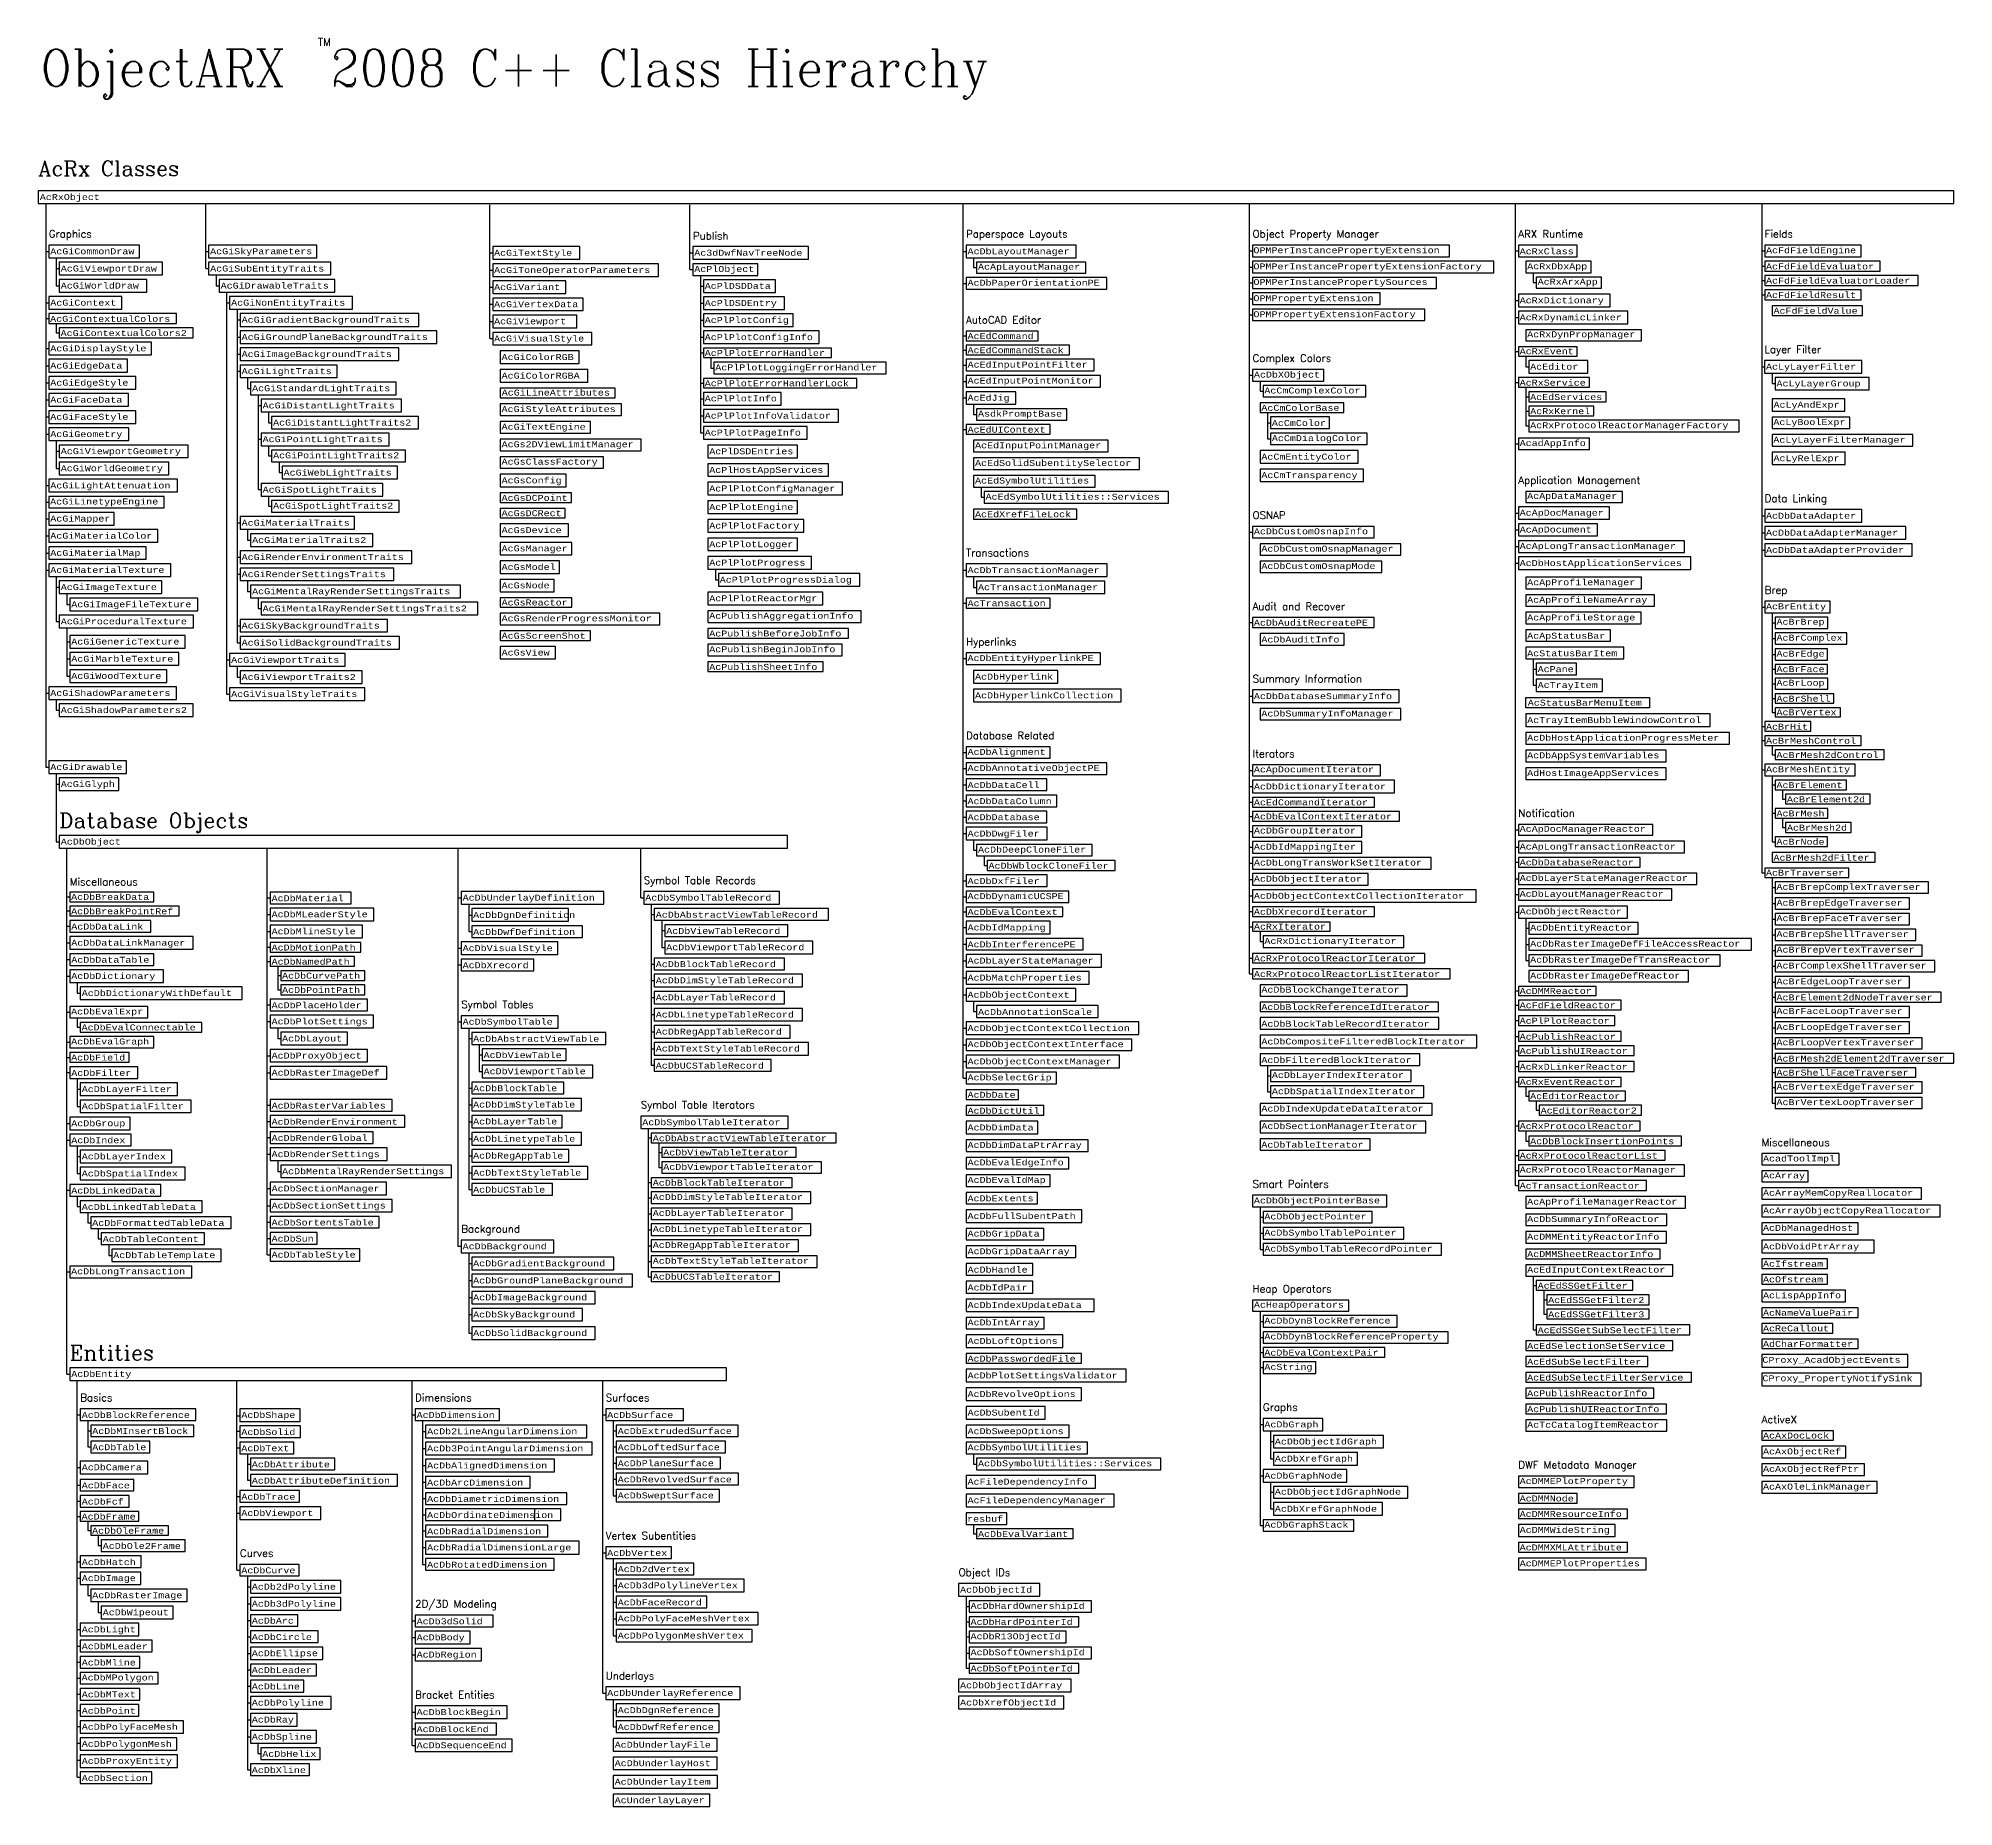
# Model space of a CAD drawing. Header units: inches. Extents: x 350 to 856, y -216 to 10.
# Drawn here: x 349.9 to 477.7, y -107.7 to 10.3 of the extents above; entities that cross this region are included whole.
import ezdxf
from ezdxf.enums import TextEntityAlignment as Align

# ---------------------------------------------------------------- set-up
doc = ezdxf.new("R2010")
doc.units = ezdxf.units.IN
doc.header["$MEASUREMENT"] = 0
doc.layers.add('Unmanaged', color=7, linetype='Continuous')
doc.layers.add('Unmanaged w Wrappers', color=3, linetype='Continuous')
doc.styles.add('Categories', font='romanc.shx', dxfattribs={"height": 0.5})
doc.styles.add('Headings', font='romanc.shx', dxfattribs={"height": 1})
doc.styles.add('Title', font='romanc.shx', dxfattribs={"width": 0.9})
doc.styles.add('Unmanaged', font='COUR.TTF', dxfattribs={"height": 0.2})

msp = doc.modelspace()

# ---------------------------------------------------------------- linework, layer by layer
for p, q in [((350.4, -0.74), (350.4, -38.36)), ((361.07, -5.09), (361.07, -0.74)), ((380.03, -9.76), (380.03, -0.84)), ((393.39, -5.15), (393.39, -0.84)), ((411.62, -59.11), (411.62, -0.74)), ((430.74, -52.15), (430.74, -0.74)), ((448.48, -66.29), (448.48, -0.74)), ((464.92, -0.74), (464.92, -45.42)), ((350.4, -3.94), (350.6, -3.94)), ((351.1, -4.36), (351.1, -6.23)), ((351.1, -5.09), (351.3, -5.09)), ((361.07, -3.94), (361.27, -3.94)), ((361.07, -5.09), (361.27, -5.09)), ((380.03, -4.04), (380.23, -4.04)), ((393.39, -4.04), (393.59, -4.04)), ((411.62, -3.94), (411.82, -3.94)), ((412.32, -4.36), (412.32, -5.02)), ((412.32, -5.02), (412.52, -5.02)), ((430.74, -3.91), (430.94, -3.91)), ((430.74, -4.98), (430.94, -4.98)), ((448.48, -3.91), (448.68, -3.91)), ((464.92, -3.91), (465.12, -3.91)), ((464.92, -4.92), (465.12, -4.92)), ((351.1, -6.23), (351.3, -6.23)), ((361.77, -5.51), (361.77, -6.23)), ((361.77, -6.23), (361.97, -6.23)), ((380.03, -5.19), (380.23, -5.19)), ((380.03, -6.33), (380.23, -6.33)), ((393.39, -5.15), (393.59, -5.15)), ((394.09, -5.54), (394.09, -16.05)), ((394.09, -6.26), (394.29, -6.26)), ((411.62, -6.08), (411.82, -6.08)), ((430.74, -6.04), (430.94, -6.04)), ((449.68, -5.36), (449.68, -6.02)), ((449.68, -6.02), (449.88, -6.02)), ((464.92, -5.88), (465.12, -5.88)), ((350.4, -7.37), (350.6, -7.37)), ((362.47, -6.65), (362.47, -33.49)), ((362.47, -7.37), (362.67, -7.37)), ((380.03, -7.47), (380.23, -7.47)), ((394.09, -7.39), (394.29, -7.39)), ((430.74, -7.1), (430.94, -7.1)), ((448.48, -7.21), (448.68, -7.21)), ((464.92, -6.83), (465.12, -6.83)), ((350.4, -8.42), (350.6, -8.42)), ((351.1, -8.75), (351.1, -9.37)), ((363.17, -7.79), (363.17, -30.06)), ((363.17, -8.51), (363.37, -8.51)), ((380.03, -8.61), (380.23, -8.61)), ((394.09, -8.53), (394.29, -8.53)), ((430.74, -8.18), (430.94, -8.18)), ((448.48, -8.35), (448.68, -8.35)), ((351.1, -9.37), (351.3, -9.37)), ((363.17, -9.66), (363.37, -9.66)), ((380.03, -9.76), (380.23, -9.76)), ((394.09, -9.67), (394.29, -9.67)), ((411.62, -9.58), (411.82, -9.58)), ((350.4, -10.42), (350.6, -10.42)), ((363.17, -10.8), (363.37, -10.8)), ((394.09, -10.71), (394.29, -10.71)), ((394.79, -11.03), (394.79, -11.72)), ((411.62, -10.52), (411.82, -10.52)), ((448.48, -10.61), (448.68, -10.61)), ((449.18, -10.92), (449.18, -11.64)), ((350.4, -11.57), (350.6, -11.57)), ((350.4, -12.71), (350.6, -12.71)), ((363.17, -11.94), (363.37, -11.94)), ((363.87, -12.36), (363.87, -13.08)), ((394.09, -12.73), (394.29, -12.73)), ((394.79, -11.72), (394.99, -11.72)), ((411.62, -11.53), (411.82, -11.53)), ((411.62, -12.61), (411.82, -12.61)), ((430.74, -12.2), (430.94, -12.2)), ((431.44, -12.59), (431.44, -13.27)), ((448.48, -12.69), (448.68, -12.69)), ((449.18, -11.64), (449.38, -11.64)), ((464.91, -11.64), (465.11, -11.64)), ((465.61, -12.06), (465.61, -12.76)), ((465.61, -12.76), (465.81, -12.76)), ((350.4, -13.85), (350.6, -13.85)), ((363.87, -13.08), (364.07, -13.08)), ((364.57, -13.51), (364.57, -19.84)), ((394.09, -13.77), (394.29, -13.77)), ((411.62, -13.72), (411.82, -13.72)), ((431.44, -13.27), (431.64, -13.27)), ((449.18, -13.01), (449.18, -15.59)), ((449.18, -13.64), (449.38, -13.64)), ((350.4, -14.99), (350.6, -14.99)), ((364.57, -14.23), (364.77, -14.23)), ((365.27, -14.65), (365.27, -15.37)), ((394.09, -14.91), (394.29, -14.91)), ((412.32, -14.14), (412.32, -14.82)), ((412.32, -14.82), (412.52, -14.82)), ((431.94, -14.69), (431.94, -16.44)), ((449.18, -14.59), (449.38, -14.59)), ((350.4, -16.14), (350.6, -16.14)), ((351.1, -16.56), (351.1, -18.42)), ((364.57, -16.48), (364.77, -16.48)), ((365.27, -15.37), (365.47, -15.37)), ((394.09, -16.05), (394.29, -16.05)), ((411.62, -15.82), (411.82, -15.82)), ((431.94, -15.37), (432.14, -15.37)), ((431.94, -16.44), (432.14, -16.44)), ((449.18, -15.59), (449.38, -15.59)), ((351.1, -17.28), (351.3, -17.28)), ((365.27, -16.91), (365.27, -17.59)), ((365.27, -17.59), (365.47, -17.59)), ((448.48, -16.78), (448.68, -16.78)), ((351.1, -18.42), (351.3, -18.42)), ((365.97, -17.98), (365.97, -18.7)), ((365.97, -18.7), (366.17, -18.7)), ((350.4, -19.56), (350.6, -19.56)), ((364.57, -19.84), (364.77, -19.84)), ((365.27, -20.27), (365.27, -20.95)), ((412.82, -19.67), (412.82, -20.35)), ((412.82, -20.35), (413.02, -20.35)), ((350.4, -20.67), (350.6, -20.67)), ((365.27, -20.95), (365.47, -20.95)), ((448.48, -21.4), (448.68, -21.4)), ((464.92, -21.59), (465.12, -21.59)), ((350.4, -21.78), (350.6, -21.78)), ((350.4, -22.93), (350.6, -22.93)), ((363.17, -22.06), (363.37, -22.06)), ((363.87, -22.48), (363.87, -23.21)), ((430.74, -22.67), (430.94, -22.67)), ((448.48, -22.52), (448.68, -22.52)), ((464.92, -22.73), (465.12, -22.73)), ((350.4, -24.07), (350.6, -24.07)), ((363.87, -23.21), (364.07, -23.21)), ((448.48, -23.64), (448.68, -23.64)), ((464.92, -23.87), (465.12, -23.87)), ((350.4, -25.21), (350.6, -25.21)), ((363.17, -24.35), (363.37, -24.35)), ((363.17, -25.49), (363.37, -25.49)), ((395.09, -25.14), (395.09, -25.86)), ((411.62, -25.22), (411.82, -25.22)), ((448.48, -24.75), (448.68, -24.75)), ((351.1, -25.63), (351.1, -28.64)), ((351.1, -26.35), (351.3, -26.35)), ((351.8, -26.78), (351.8, -27.5)), ((363.87, -25.91), (363.87, -26.63)), ((363.87, -26.63), (364.07, -26.63)), ((395.09, -25.86), (395.29, -25.86)), ((412.32, -25.64), (412.32, -26.36)), ((412.32, -26.36), (412.52, -26.36)), ((351.8, -27.5), (352, -27.5)), ((364.57, -27.06), (364.57, -27.78)), ((364.57, -27.78), (364.77, -27.78)), ((411.62, -27.41), (411.82, -27.41)), ((464.92, -27.68), (465.12, -27.68)), ((465.62, -28.06), (465.62, -34.71)), ((351.1, -28.64), (351.3, -28.64)), ((351.8, -29.06), (351.8, -32.28)), ((363.17, -28.92), (363.37, -28.92)), ((430.74, -28.7), (430.94, -28.7)), ((465.62, -28.73), (465.82, -28.73)), ((351.8, -29.99), (352, -29.99)), ((363.17, -30.06), (363.37, -30.06)), ((465.62, -29.78), (465.82, -29.78)), ((351.8, -31.14), (352, -31.14)), ((362.47, -31.2), (362.67, -31.2)), ((363.17, -31.63), (363.17, -32.35)), ((411.62, -31.12), (411.82, -31.12)), ((449.68, -31.13), (449.68, -32.9)), ((449.68, -31.81), (449.88, -31.81)), ((465.62, -30.84), (465.82, -30.84)), ((465.62, -31.82), (465.82, -31.82)), ((351.8, -32.28), (352, -32.28)), ((363.17, -32.35), (363.37, -32.35)), ((449.68, -32.9), (449.88, -32.9)), ((465.62, -32.79), (465.82, -32.79)), ((350.4, -33.42), (350.6, -33.42)), ((351.1, -33.84), (351.1, -34.56)), ((362.47, -33.49), (362.67, -33.49)), ((430.74, -33.63), (430.94, -33.63)), ((465.62, -33.78), (465.82, -33.78)), ((351.1, -34.56), (351.3, -34.56)), ((464.92, -35.64), (465.12, -35.64)), ((465.62, -34.71), (465.82, -34.71)), ((464.92, -36.59), (465.12, -36.59)), ((465.62, -36.91), (465.62, -37.53)), ((411.62, -37.38), (411.82, -37.38)), ((465.62, -37.53), (465.82, -37.53)), ((350.4, -38.36), (350.6, -38.36)), ((351.1, -38.78), (351.1, -43.34)), ((351.1, -39.5), (351.3, -39.5)), ((411.62, -38.46), (411.82, -38.46)), ((411.62, -39.54), (411.82, -39.54)), ((430.74, -38.58), (430.94, -38.58)), ((464.92, -38.55), (465.12, -38.55)), ((465.62, -38.93), (465.62, -43.34)), ((465.62, -39.55), (465.82, -39.55)), ((411.62, -40.61), (411.82, -40.61)), ((430.74, -39.66), (430.94, -39.66)), ((430.74, -40.7), (430.94, -40.7)), ((466.32, -39.87), (466.32, -40.5)), ((466.32, -40.5), (466.52, -40.5)), ((411.62, -41.69), (411.82, -41.69)), ((430.74, -41.65), (430.94, -41.65)), ((465.62, -41.44), (465.82, -41.44)), ((466.32, -41.76), (466.32, -42.39)), ((351.1, -43.34), (351.3, -43.34)), ((411.62, -42.79), (411.82, -42.79)), ((412.32, -43.22), (412.32, -43.9)), ((430.74, -42.65), (430.94, -42.65)), ((448.48, -42.55), (448.68, -42.55)), ((465.62, -43.34), (465.82, -43.34)), ((466.32, -42.39), (466.52, -42.39)), ((351.8, -78.87), (351.8, -43.76)), ((365.18, -70.92), (365.18, -43.76)), ((377.93, -70.35), (377.93, -43.76)), ((390.11, -47.08), (390.11, -43.76)), ((412.32, -43.9), (412.52, -43.9)), ((413.02, -44.29), (413.02, -44.92)), ((430.74, -43.71), (430.94, -43.71)), ((448.48, -43.7), (448.68, -43.7)), ((448.48, -44.71), (448.68, -44.71)), ((411.62, -45.94), (411.82, -45.94)), ((413.02, -44.92), (413.22, -44.92)), ((430.74, -44.78), (430.94, -44.78)), ((430.74, -45.85), (430.94, -45.85)), ((448.48, -45.81), (448.68, -45.81)), ((464.92, -45.42), (465.12, -45.42)), ((465.62, -45.72), (465.62, -60.78)), ((351.8, -47.02), (352, -47.02)), ((365.18, -47.09), (365.38, -47.09)), ((377.93, -47.08), (378.13, -47.08)), ((390.11, -47.08), (390.31, -47.08)), ((411.62, -47.02), (411.82, -47.02)), ((430.74, -46.96), (430.94, -46.96)), ((448.48, -46.87), (448.68, -46.87)), ((465.62, -46.4), (465.82, -46.4)), ((351.8, -47.96), (352, -47.96)), ((365.18, -48.2), (365.38, -48.2)), ((378.63, -47.5), (378.63, -49.34)), ((378.63, -48.23), (378.83, -48.23)), ((390.81, -47.5), (390.81, -58.26)), ((390.81, -48.19), (391.01, -48.19)), ((411.62, -48.02), (411.82, -48.02)), ((430.74, -48), (430.94, -48)), ((448.48, -48.04), (448.68, -48.04)), ((449.18, -48.43), (449.18, -51.26)), ((465.62, -47.46), (465.82, -47.46)), ((465.62, -48.51), (465.82, -48.51)), ((351.8, -48.98), (352, -48.98)), ((365.18, -49.33), (365.38, -49.33)), ((378.63, -49.34), (378.83, -49.34)), ((391.51, -48.58), (391.51, -50.39)), ((391.51, -49.27), (391.71, -49.27)), ((411.62, -49.07), (411.82, -49.07)), ((430.74, -49.01), (430.94, -49.01)), ((431.44, -49.31), (431.44, -50)), ((449.18, -49.11), (449.38, -49.11)), ((465.62, -49.56), (465.82, -49.56)), ((351.8, -50.09), (352, -50.09)), ((365.18, -50.38), (365.38, -50.38)), ((377.93, -50.45), (378.13, -50.45)), ((391.51, -50.39), (391.71, -50.39)), ((411.62, -50.17), (411.82, -50.17)), ((430.74, -51.11), (430.94, -51.11)), ((431.44, -50), (431.64, -50)), ((449.18, -50.19), (449.38, -50.19)), ((465.62, -50.6), (465.82, -50.6)), ((351.8, -51.2), (352, -51.2)), ((351.8, -52.31), (352, -52.31)), ((365.18, -51.33), (365.38, -51.33)), ((365.88, -51.65), (365.88, -53.22)), ((365.88, -52.27), (366.08, -52.27)), ((377.93, -51.56), (378.13, -51.56)), ((390.81, -51.5), (391.01, -51.5)), ((411.62, -51.28), (411.82, -51.28)), ((430.74, -52.15), (430.94, -52.15)), ((449.18, -51.26), (449.38, -51.26)), ((465.62, -51.65), (465.82, -51.65)), ((352.5, -52.73), (352.5, -53.45)), ((352.5, -53.45), (352.7, -53.45)), ((365.88, -53.22), (366.08, -53.22)), ((390.81, -52.6), (391.01, -52.6)), ((411.62, -52.42), (411.82, -52.42)), ((411.62, -53.56), (411.82, -53.56)), ((448.48, -53.3), (448.68, -53.3)), ((448.48, -53.3), (448.68, -53.3)), ((448.48, -53.3), (448.68, -53.3)), ((465.62, -52.71), (465.82, -52.71)), ((351.8, -54.72), (352, -54.72)), ((365.18, -54.23), (365.38, -54.23)), ((390.81, -53.74), (391.01, -53.74)), ((390.81, -54.88), (391.01, -54.88)), ((412.32, -53.98), (412.32, -54.67)), ((412.32, -54.67), (412.52, -54.67)), ((448.48, -54.24), (448.68, -54.24)), ((465.62, -53.72), (465.82, -53.72)), ((465.62, -54.71), (465.82, -54.71)), ((352.5, -55.1), (352.5, -55.72)), ((352.5, -55.72), (352.7, -55.72)), ((365.18, -55.34), (365.38, -55.34)), ((365.88, -55.76), (365.88, -56.48)), ((377.93, -55.36), (378.13, -55.36)), ((378.63, -55.78), (378.63, -66.55)), ((390.81, -56.02), (391.01, -56.02)), ((411.62, -55.79), (411.82, -55.79)), ((448.48, -55.28), (448.68, -55.28)), ((465.62, -55.75), (465.82, -55.75)), ((351.8, -56.72), (352, -56.72)), ((365.88, -56.48), (366.08, -56.48)), ((378.63, -56.47), (378.83, -56.47)), ((379.33, -56.87), (379.33, -58.67)), ((390.81, -57.16), (391.01, -57.16)), ((411.62, -56.9), (411.82, -56.9)), ((448.48, -56.33), (448.68, -56.33)), ((448.48, -57.29), (448.68, -57.29)), ((465.62, -56.8), (465.82, -56.8)), ((351.8, -57.73), (352, -57.73)), ((351.8, -58.75), (352, -58.75)), ((365.18, -57.62), (365.38, -57.62)), ((365.18, -58.76), (365.38, -58.76)), ((379.33, -57.56), (379.53, -57.56)), ((379.33, -58.67), (379.53, -58.67)), ((390.81, -58.26), (391.01, -58.26)), ((411.62, -58.01), (411.82, -58.01)), ((431.94, -58.28), (431.94, -60.03)), ((448.48, -58.34), (448.68, -58.34)), ((465.62, -57.79), (465.82, -57.79)), ((465.62, -58.74), (465.82, -58.74)), ((352.5, -59.14), (352.5, -61)), ((352.5, -59.86), (352.7, -59.86)), ((378.63, -59.78), (378.83, -59.78)), ((411.62, -59.11), (411.82, -59.11)), ((431.94, -58.96), (432.14, -58.96)), ((431.94, -60.03), (432.14, -60.03)), ((448.48, -59.37), (448.68, -59.37)), ((449.18, -59.68), (449.18, -60.31)), ((465.62, -59.74), (465.82, -59.74)), ((352.5, -61), (352.7, -61)), ((365.18, -60.93), (365.38, -60.93)), ((378.63, -60.89), (378.83, -60.89)), ((449.18, -60.31), (449.38, -60.31)), ((449.88, -60.63), (449.88, -61.26)), ((449.88, -61.26), (450.08, -61.26)), ((465.62, -60.78), (465.82, -60.78)), ((351.8, -62.14), (352, -62.14)), ((365.18, -62.01), (365.38, -62.01)), ((378.63, -62.03), (378.83, -62.03)), ((390.61, -62.49), (390.61, -72.37)), ((448.48, -62.31), (448.68, -62.31)), ((449.18, -62.63), (449.18, -63.32)), ((351.8, -63.25), (352, -63.25)), ((352.5, -63.63), (352.5, -65.49)), ((365.18, -63.09), (365.38, -63.09)), ((378.63, -63.17), (378.83, -63.17)), ((390.61, -63.11), (390.81, -63.11)), ((391.31, -63.44), (391.31, -65.08)), ((449.18, -63.32), (449.38, -63.32)), ((352.5, -64.35), (352.7, -64.35)), ((365.18, -64.2), (365.38, -64.2)), ((365.88, -64.62), (365.88, -65.34)), ((378.63, -64.3), (378.83, -64.3)), ((391.31, -64.07), (391.51, -64.07)), ((391.31, -65.08), (391.51, -65.08)), ((448.48, -64.27), (448.68, -64.27)), ((352.5, -65.49), (352.7, -65.49)), ((365.88, -65.34), (366.08, -65.34)), ((378.63, -65.44), (378.83, -65.44)), ((390.61, -66.09), (390.81, -66.09)), ((448.48, -65.28), (448.68, -65.28)), ((448.48, -66.29), (448.68, -66.29)), ((351.8, -66.6), (352, -66.6)), ((352.5, -67), (352.5, -67.69)), ((352.5, -67.69), (352.7, -67.69)), ((365.18, -66.49), (365.38, -66.49)), ((365.18, -67.63), (365.38, -67.63)), ((378.63, -66.55), (378.83, -66.55)), ((390.61, -67.1), (390.81, -67.1)), ((431.44, -67.71), (431.44, -70.55)), ((353.2, -68.08), (353.2, -68.77)), ((353.2, -68.77), (353.4, -68.77)), ((365.18, -68.74), (365.38, -68.74)), ((390.61, -68.17), (390.81, -68.17)), ((431.44, -68.39), (431.64, -68.39)), ((353.9, -69.15), (353.9, -69.84)), ((353.9, -69.84), (354.1, -69.84)), ((354.6, -70.23), (354.6, -70.95)), ((365.18, -69.81), (365.38, -69.81)), ((390.61, -69.24), (390.81, -69.24)), ((390.61, -70.3), (390.81, -70.3)), ((431.44, -69.47), (431.64, -69.47)), ((354.6, -70.95), (354.8, -70.95)), ((365.18, -70.92), (365.38, -70.92)), ((378.13, -70.35), (377.93, -70.35)), ((378.63, -70.77), (378.63, -76.14)), ((378.63, -71.49), (378.83, -71.49)), ((390.61, -71.36), (390.81, -71.36)), ((431.44, -70.55), (431.64, -70.55)), ((351.8, -72.05), (352, -72.05)), ((378.63, -72.63), (378.83, -72.63)), ((390.61, -72.37), (390.81, -72.37)), ((449.68, -72.33), (449.68, -75.92)), ((378.63, -73.76), (378.83, -73.76)), ((449.68, -72.96), (449.88, -72.96)), ((450.38, -73.28), (450.38, -74.87)), ((450.38, -73.91), (450.58, -73.91)), ((378.63, -74.9), (378.83, -74.9)), ((431.44, -74.67), (431.44, -88.97)), ((431.44, -75.36), (431.64, -75.36)), ((450.38, -74.87), (450.58, -74.87)), ((378.63, -76.14), (378.83, -76.14)), ((431.44, -76.42), (431.64, -76.42)), ((449.68, -75.92), (449.88, -75.92)), ((431.44, -77.42), (431.64, -77.42)), ((351.8, -78.87), (352, -78.87)), ((431.44, -78.44), (431.64, -78.44)), ((352.5, -105.78), (352.5, -79.29)), ((363.16, -91.96), (363.16, -79.29)), ((374.85, -103.65), (374.85, -79.29)), ((387.57, -100.17), (387.57, -79.29)), ((352.5, -81.58), (352.7, -81.58)), ((363.16, -81.66), (363.36, -81.66)), ((374.85, -81.58), (375.05, -81.58)), ((387.57, -81.58), (387.77, -81.58)), ((353.2, -81.97), (353.2, -83.73)), ((353.2, -82.66), (353.4, -82.66)), ((363.16, -82.69), (363.36, -82.69)), ((375.55, -81.97), (375.55, -91.57)), ((375.55, -82.7), (375.75, -82.7)), ((388.27, -81.97), (388.27, -86.99)), ((388.27, -82.66), (388.47, -82.66)), ((431.44, -82.24), (431.64, -82.24)), ((432.14, -82.66), (432.14, -84.52)), ((353.2, -83.73), (353.4, -83.73)), ((363.16, -83.8), (363.36, -83.8)), ((363.86, -84.19), (363.86, -85.96)), ((375.55, -83.84), (375.75, -83.84)), ((388.27, -83.73), (388.47, -83.73)), ((412.32, -84.19), (412.32, -84.88)), ((432.14, -83.38), (432.34, -83.38)), ((352.5, -85.11), (352.7, -85.11)), ((363.86, -84.88), (364.06, -84.88)), ((375.55, -84.98), (375.75, -84.98)), ((388.27, -84.81), (388.47, -84.81)), ((412.32, -84.88), (412.52, -84.88)), ((432.14, -84.52), (432.34, -84.52)), ((352.5, -86.29), (352.7, -86.29)), ((363.86, -85.96), (364.06, -85.96)), ((375.55, -86.09), (375.75, -86.09)), ((388.27, -85.88), (388.47, -85.88)), ((431.44, -85.66), (431.64, -85.66)), ((432.14, -86.08), (432.14, -87.87)), ((432.14, -86.76), (432.34, -86.76)), ((352.5, -87.36), (352.7, -87.36)), ((363.16, -87.04), (363.36, -87.04)), ((363.16, -88.15), (363.36, -88.15)), ((375.55, -87.18), (375.75, -87.18)), ((388.27, -86.99), (388.47, -86.99)), ((432.14, -87.87), (432.34, -87.87)), ((352.5, -88.37), (352.7, -88.37)), ((353.2, -88.69), (353.2, -89.31)), ((353.2, -89.31), (353.4, -89.31)), ((375.55, -88.26), (375.75, -88.26)), ((375.55, -89.34), (375.75, -89.34)), ((412.32, -88.9), (412.32, -89.53)), ((431.44, -88.97), (431.64, -88.97)), ((353.9, -89.63), (353.9, -90.32)), ((353.9, -90.32), (354.1, -90.32)), ((375.55, -90.45), (375.75, -90.45)), ((412.32, -89.53), (412.52, -89.53)), ((352.5, -91.4), (352.7, -91.4)), ((363.16, -91.96), (363.36, -91.96)), ((375.55, -91.57), (375.75, -91.57)), ((387.57, -90.79), (387.77, -90.79)), ((388.27, -91.18), (388.27, -96.33)), ((388.27, -91.87), (388.47, -91.87)), ((352.5, -92.5), (352.7, -92.5)), ((353.2, -92.92), (353.2, -93.64)), ((363.86, -92.34), (363.86, -105.28)), ((363.86, -93.07), (364.06, -93.07)), ((388.27, -92.98), (388.47, -92.98)), ((353.2, -93.64), (353.4, -93.64)), ((353.9, -94.06), (353.9, -94.78)), ((363.86, -94.21), (364.06, -94.21)), ((388.27, -94.09), (388.47, -94.09)), ((411.82, -93.7), (411.82, -98.5)), ((411.82, -94.38), (412.02, -94.38)), ((353.9, -94.78), (354.1, -94.78)), ((363.86, -95.32), (364.06, -95.32)), ((374.85, -95.35), (375.05, -95.35)), ((388.27, -95.2), (388.47, -95.2)), ((411.82, -95.4), (412.02, -95.4)), ((352.5, -95.92), (352.7, -95.92)), ((352.5, -97.02), (352.7, -97.02)), ((363.86, -96.4), (364.06, -96.4)), ((374.85, -96.46), (375.05, -96.46)), ((388.27, -96.33), (388.47, -96.33)), ((411.82, -96.41), (412.02, -96.41)), ((352.5, -98.1), (352.7, -98.1)), ((363.86, -97.51), (364.06, -97.51)), ((374.85, -97.6), (375.05, -97.6)), ((411.82, -97.49), (412.02, -97.49)), ((352.5, -99.17), (352.7, -99.17)), ((363.86, -98.62), (364.06, -98.62)), ((363.86, -99.7), (364.06, -99.7)), ((411.82, -98.5), (412.02, -98.5)), ((352.5, -100.24), (352.7, -100.24)), ((363.86, -100.81), (364.06, -100.81)), ((387.57, -100.17), (387.77, -100.17)), ((388.27, -100.58), (388.27, -102.41)), ((352.5, -101.32), (352.7, -101.32)), ((363.86, -101.95), (364.06, -101.95)), ((374.85, -101.44), (375.05, -101.44)), ((388.27, -101.3), (388.47, -101.3)), ((352.5, -102.4), (352.7, -102.4)), ((352.5, -103.51), (352.7, -103.51)), ((363.86, -103.09), (364.06, -103.09)), ((364.56, -103.51), (364.56, -104.2)), ((374.85, -102.55), (375.05, -102.55)), ((388.27, -102.41), (388.47, -102.41)), ((352.5, -104.64), (352.7, -104.64)), ((364.56, -104.2), (364.76, -104.2)), ((374.85, -103.65), (375.05, -103.65)), ((352.5, -105.78), (352.7, -105.78)), ((363.86, -105.28), (364.06, -105.28))]:
    msp.add_line(p, q)
for points in [[(349.9, 0.1), (349.9, -0.74), (477.74, -0.74), (477.74, 0.1)], [(350.6, -3.52), (350.6, -4.36), (356.65, -4.36), (356.65, -3.52)], [(361.27, -3.52), (361.27, -4.36), (368.5, -4.36), (368.5, -3.52)], [(380.23, -3.62), (380.23, -4.46), (386.05, -4.46), (386.05, -3.62)], [(393.59, -3.62), (393.59, -4.46), (401.31, -4.46), (401.31, -3.62)], [(411.82, -3.52), (411.82, -4.36), (419.16, -4.36), (419.16, -3.52)], [(430.94, -3.52), (430.94, -4.3), (444.08, -4.3), (444.08, -3.52)], [(448.68, -3.52), (448.68, -4.3), (452.6, -4.3), (452.6, -3.52)], [(465.12, -3.52), (465.12, -4.3), (471.56, -4.3), (471.56, -3.52)], [(351.3, -4.66), (351.3, -5.51), (358.18, -5.51), (358.18, -4.66)], [(361.27, -4.66), (361.27, -5.51), (369.42, -5.51), (369.42, -4.66)], [(380.23, -4.76), (380.23, -5.61), (391.29, -5.61), (391.29, -4.76)], [(393.59, -4.76), (393.59, -5.54), (397.93, -5.54), (397.93, -4.76)], [(412.52, -4.66), (412.52, -5.39), (419.82, -5.39), (419.82, -4.66)], [(430.94, -4.6), (430.94, -5.37), (447.05, -5.37), (447.05, -4.6)], [(449.18, -4.6), (449.18, -5.36), (453.53, -5.36), (453.53, -4.6)], [(465.12, -4.6), (465.12, -5.25), (472.83, -5.25), (472.83, -4.6)], [(351.3, -5.81), (351.3, -6.65), (357.14, -6.65), (357.14, -5.81)], [(361.97, -5.81), (361.97, -6.65), (369.7, -6.65), (369.7, -5.81)], [(380.23, -5.91), (380.23, -6.75), (385.1, -6.75), (385.1, -5.91)], [(394.29, -5.84), (394.29, -6.67), (399.11, -6.67), (399.11, -5.84)], [(411.82, -5.69), (411.82, -6.46), (421.21, -6.46), (421.21, -5.69)], [(430.94, -5.67), (430.94, -6.41), (443.21, -6.41), (443.21, -5.67)], [(449.88, -5.66), (449.88, -6.39), (454.23, -6.39), (454.23, -5.66)], [(465.12, -5.55), (465.12, -6.21), (475.36, -6.21), (475.36, -5.55)], [(350.6, -6.95), (350.6, -7.79), (355.48, -7.79), (355.48, -6.95)], [(362.67, -6.95), (362.67, -7.79), (370.86, -7.79), (370.86, -6.95)], [(380.23, -7.05), (380.23, -7.89), (386.27, -7.89), (386.27, -7.05)], [(394.29, -6.97), (394.29, -7.81), (399.7, -7.81), (399.7, -6.97)], [(430.94, -6.71), (430.94, -7.49), (439.46, -7.49), (439.46, -6.71)], [(448.68, -6.79), (448.68, -7.63), (454.81, -7.63), (454.81, -6.79)], [(465.12, -6.51), (465.12, -7.16), (471.56, -7.16), (471.56, -6.51)], [(465.62, -7.56), (465.62, -8.22), (471.64, -8.22), (471.64, -7.56)], [(350.6, -8.09), (350.6, -8.75), (359.13, -8.75), (359.13, -8.09)], [(363.37, -8.09), (363.37, -8.94), (375.3, -8.94), (375.3, -8.09)], [(380.23, -8.19), (380.23, -9.04), (385.84, -9.04), (385.84, -8.19)], [(394.29, -8.11), (394.29, -8.95), (400.29, -8.95), (400.29, -8.11)], [(430.94, -7.79), (430.94, -8.56), (442.43, -8.56), (442.43, -7.79)], [(448.68, -7.93), (448.68, -8.77), (455.99, -8.77), (455.99, -7.93)], [(350.6, -10), (350.6, -10.84), (357.46, -10.84), (357.46, -10)], [(351.3, -9.05), (351.3, -9.7), (360.23, -9.7), (360.23, -9.05)], [(363.37, -9.24), (363.37, -10.08), (376.5, -10.08), (376.5, -9.24)], [(380.23, -9.34), (380.23, -10.18), (386.85, -10.18), (386.85, -9.34)], [(394.29, -9.25), (394.29, -10.09), (402.01, -10.09), (402.01, -9.25)], [(411.82, -9.26), (411.82, -9.9), (416.63, -9.9), (416.63, -9.26)], [(411.82, -10.2), (411.82, -10.84), (418.72, -10.84), (418.72, -10.2)], [(449.18, -9.17), (449.18, -9.9), (456.9, -9.9), (456.9, -9.17)], [(350.6, -11.14), (350.6, -11.99), (355.85, -11.99), (355.85, -11.14)], [(363.37, -10.38), (363.37, -11.22), (373.97, -11.22), (373.97, -10.38)], [(380.73, -10.58), (380.73, -11.42), (386, -11.42), (386, -10.58)], [(394.29, -10.39), (394.29, -11.03), (402.84, -11.03), (402.84, -10.39)], [(394.99, -11.33), (394.99, -12.11), (406.49, -12.11), (406.49, -11.33)], [(411.82, -11.14), (411.82, -11.92), (420.38, -11.92), (420.38, -11.14)], [(448.68, -10.3), (448.68, -10.92), (452.6, -10.92), (452.6, -10.3)], [(449.38, -11.22), (449.38, -12.06), (453.32, -12.06), (453.32, -11.22)], [(465.11, -11.22), (465.11, -12.06), (471.6, -12.06), (471.6, -11.22)], [(350.6, -12.29), (350.6, -13.13), (356.42, -13.13), (356.42, -12.29)], [(363.37, -11.52), (363.37, -12.36), (369.85, -12.36), (369.85, -11.52)], [(364.07, -12.66), (364.07, -13.51), (373.79, -13.51), (373.79, -12.66)], [(380.73, -11.82), (380.73, -12.66), (386.57, -12.66), (386.57, -11.82)], [(394.29, -12.41), (394.29, -13.05), (404.54, -13.05), (404.54, -12.41)], [(411.82, -12.22), (411.82, -13), (420.8, -13), (420.8, -12.22)], [(430.94, -11.81), (430.94, -12.59), (435.7, -12.59), (435.7, -11.81)], [(448.68, -12.36), (448.68, -13.01), (453.44, -13.01), (453.44, -12.36)], [(465.81, -12.36), (465.81, -13.17), (472.09, -13.17), (472.09, -12.36)], [(350.6, -13.43), (350.6, -14.27), (355.91, -14.27), (355.91, -13.43)], [(364.77, -13.81), (364.77, -14.65), (374.14, -14.65), (374.14, -13.81)], [(380.73, -13.06), (380.73, -13.72), (388.41, -13.72), (388.41, -13.06)], [(394.29, -13.35), (394.29, -14.19), (399.48, -14.19), (399.48, -13.35)], [(411.82, -13.3), (411.82, -14.14), (415.15, -14.14), (415.15, -13.3)], [(431.44, -14.05), (431.44, -14.69), (437.04, -14.69), (437.04, -14.05)], [(431.64, -12.89), (431.64, -13.65), (438.51, -13.65), (438.51, -12.89)], [(449.38, -13.31), (449.38, -13.97), (454.54, -13.97), (454.54, -13.31)], [(465.61, -13.77), (465.61, -14.6), (470.48, -14.6), (470.48, -13.77)], [(350.6, -14.57), (350.6, -15.42), (356.42, -15.42), (356.42, -14.57)], [(365.47, -14.95), (365.47, -15.79), (375.27, -15.79), (375.27, -14.95)], [(380.73, -14.12), (380.73, -14.89), (388.83, -14.89), (388.83, -14.12)], [(380.73, -15.29), (380.73, -16.07), (386.75, -16.07), (386.75, -15.29)], [(394.29, -14.49), (394.29, -15.33), (403.31, -15.33), (403.31, -14.49)], [(412.52, -14.44), (412.52, -15.2), (418.55, -15.2), (418.55, -14.44)], [(432.14, -14.99), (432.14, -15.76), (436.08, -15.76), (436.08, -14.99)], [(449.38, -14.27), (449.38, -14.91), (453.71, -14.91), (453.71, -14.27)], [(449.38, -15.21), (449.38, -15.97), (463.42, -15.97), (463.42, -15.21)], [(465.61, -15), (465.61, -15.76), (470.81, -15.76), (470.81, -15)], [(350.6, -15.72), (350.6, -16.56), (355.94, -16.56), (355.94, -15.72)], [(364.77, -16.06), (364.77, -16.91), (373.31, -16.91), (373.31, -16.06)], [(380.73, -16.47), (380.73, -17.24), (390.13, -17.24), (390.13, -16.47)], [(394.29, -15.63), (394.29, -16.46), (401.21, -16.46), (401.21, -15.63)], [(411.82, -15.5), (411.82, -16.14), (417.43, -16.14), (417.43, -15.5)], [(412.32, -16.54), (412.32, -17.32), (421.3, -17.32), (421.3, -16.54)], [(432.14, -16.06), (432.14, -16.83), (438.59, -16.83), (438.59, -16.06)], [(448.68, -16.4), (448.68, -17.16), (453.44, -17.16), (453.44, -16.4)], [(465.61, -16.16), (465.61, -16.94), (475.01, -16.94), (475.01, -16.16)], [(351.3, -16.86), (351.3, -17.7), (359.9, -17.7), (359.9, -16.86)], [(365.47, -17.21), (365.47, -17.98), (374.4, -17.98), (374.4, -17.21)], [(380.73, -17.64), (380.73, -18.41), (387.63, -18.41), (387.63, -17.64)], [(394.59, -16.86), (394.59, -17.71), (400.58, -17.71), (400.58, -16.86)], [(412.32, -17.72), (412.32, -18.49), (423.4, -18.49), (423.4, -17.72)], [(431.44, -17.23), (431.44, -18.07), (438, -18.07), (438, -17.23)], [(465.61, -17.34), (465.61, -18.17), (470.5, -18.17), (470.5, -17.34)], [(350.6, -19.14), (350.6, -19.99), (359.2, -19.99), (359.2, -19.14)], [(351.3, -18), (351.3, -18.84), (358.61, -18.84), (358.61, -18)], [(366.17, -18.28), (366.17, -19.12), (373.88, -19.12), (373.88, -18.28)], [(380.73, -18.81), (380.73, -19.65), (385.12, -19.65), (385.12, -18.81)], [(394.59, -18.11), (394.59, -18.95), (402.64, -18.95), (402.64, -18.11)], [(412.32, -18.89), (412.32, -19.67), (420.43, -19.67), (420.43, -18.89)], [(431.44, -18.47), (431.44, -19.29), (438.35, -19.29), (438.35, -18.47)], [(350.6, -20.29), (350.6, -21.06), (358.3, -21.06), (358.3, -20.29)], [(364.77, -19.42), (364.77, -20.27), (372.89, -20.27), (372.89, -19.42)], [(380.73, -20.05), (380.73, -20.7), (385.49, -20.7), (385.49, -20.05)], [(394.59, -19.35), (394.59, -20.19), (403.58, -20.19), (403.58, -19.35)], [(413.02, -19.97), (413.02, -20.74), (425.33, -20.74), (425.33, -19.97)], [(449.18, -19.96), (449.18, -20.69), (455.63, -20.69), (455.63, -19.96)], [(350.6, -21.36), (350.6, -22.2), (354.96, -22.2), (354.96, -21.36)], [(363.37, -21.64), (363.37, -22.48), (371, -22.48), (371, -21.64)], [(365.47, -20.57), (365.47, -21.34), (373.98, -21.34), (373.98, -20.57)], [(380.73, -21.1), (380.73, -21.72), (385.07, -21.72), (385.07, -21.1)], [(394.59, -20.59), (394.59, -21.44), (400.58, -21.44), (400.58, -20.59)], [(412.32, -21.14), (412.32, -21.8), (419.22, -21.8), (419.22, -21.14)], [(448.68, -20.99), (448.68, -21.81), (454.77, -21.81), (454.77, -20.99)], [(465.12, -21.17), (465.12, -22.01), (471.6, -22.01), (471.6, -21.17)], [(350.6, -22.5), (350.6, -23.35), (357.88, -23.35), (357.88, -22.5)], [(364.07, -22.78), (364.07, -23.63), (372.22, -23.63), (372.22, -22.78)], [(380.73, -22.12), (380.73, -22.97), (385.29, -22.97), (385.29, -22.12)], [(394.59, -21.84), (394.59, -22.67), (400.99, -22.67), (400.99, -21.84)], [(430.94, -22.29), (430.94, -23.05), (439.06, -23.05), (439.06, -22.29)], [(448.68, -22.11), (448.68, -22.93), (453.96, -22.93), (453.96, -22.11)], [(465.12, -22.31), (465.12, -23.15), (474.55, -23.15), (474.55, -22.31)], [(350.6, -23.65), (350.6, -24.49), (357.09, -24.49), (357.09, -23.65)], [(363.37, -23.93), (363.37, -24.77), (374.84, -24.77), (374.84, -23.93)], [(380.73, -23.37), (380.73, -24.19), (385.51, -24.19), (385.51, -23.37)], [(394.59, -23.07), (394.59, -23.91), (400.58, -23.91), (400.58, -23.07)], [(431.44, -23.45), (431.44, -24.22), (440.83, -24.22), (440.83, -23.45)], [(448.68, -23.25), (448.68, -24.03), (459.76, -24.03), (459.76, -23.25)], [(465.12, -23.45), (465.12, -24.29), (474.96, -24.29), (474.96, -23.45)], [(350.6, -24.79), (350.6, -25.63), (358.74, -25.63), (358.74, -24.79)], [(363.37, -25.07), (363.37, -25.91), (373.63, -25.91), (373.63, -25.07)], [(380.73, -24.59), (380.73, -25.43), (384.69, -25.43), (384.69, -24.59)], [(394.59, -24.31), (394.59, -25.14), (401.51, -25.14), (401.51, -24.31)], [(395.29, -25.44), (395.29, -26.28), (404.73, -26.28), (404.73, -25.44)], [(411.82, -24.8), (411.82, -25.64), (421.23, -25.64), (421.23, -24.8)], [(431.44, -24.62), (431.44, -25.38), (439.56, -25.38), (439.56, -24.62)], [(448.68, -24.33), (448.68, -25.17), (460.19, -25.17), (460.19, -24.33)], [(351.3, -25.93), (351.3, -26.78), (358.15, -26.78), (358.15, -25.93)], [(364.07, -26.21), (364.07, -27.06), (378.07, -27.06), (378.07, -26.21)], [(380.73, -25.83), (380.73, -26.66), (384.33, -26.66), (384.33, -25.83)], [(394.59, -26.68), (394.59, -27.52), (402.27, -27.52), (402.27, -26.68)], [(412.52, -25.94), (412.52, -26.78), (421.08, -26.78), (421.08, -25.94)], [(449.18, -25.67), (449.18, -26.45), (456.9, -26.45), (456.9, -25.67)], [(352, -27.08), (352, -27.92), (360.54, -27.92), (360.54, -27.08)], [(364.77, -27.36), (364.77, -28.2), (379.23, -28.2), (379.23, -27.36)], [(380.73, -27.06), (380.73, -27.68), (385.5, -27.68), (385.5, -27.06)], [(380.73, -28.08), (380.73, -28.86), (391.39, -28.86), (391.39, -28.08)], [(394.59, -27.92), (394.59, -28.7), (404.81, -28.7), (404.81, -27.92)], [(411.82, -27.08), (411.82, -27.74), (417.44, -27.74), (417.44, -27.08)], [(449.18, -26.85), (449.18, -27.62), (457.76, -27.62), (457.76, -26.85)], [(449.18, -28.02), (449.18, -28.8), (456.88, -28.8), (456.88, -28.02)], [(465.12, -27.29), (465.12, -28.06), (469.49, -28.06), (469.49, -27.29)], [(351.3, -28.22), (351.3, -29.06), (360.25, -29.06), (360.25, -28.22)], [(363.37, -28.5), (363.37, -29.34), (373.2, -29.34), (373.2, -28.5)], [(380.73, -29.26), (380.73, -29.9), (386.75, -29.9), (386.75, -29.26)], [(394.59, -29.1), (394.59, -29.75), (403.97, -29.75), (403.97, -29.1)], [(430.94, -28.38), (430.94, -29.03), (439.06, -29.03), (439.06, -28.38)], [(449.18, -29.2), (449.18, -29.96), (454.83, -29.96), (454.83, -29.2)], [(465.82, -28.36), (465.82, -29.1), (469.33, -29.1), (469.33, -28.36)], [(465.82, -29.4), (465.82, -30.16), (470.6, -30.16), (470.6, -29.4)], [(352, -29.57), (352, -30.41), (359.7, -30.41), (359.7, -29.57)], [(363.37, -29.64), (363.37, -30.48), (374.01, -30.48), (374.01, -29.64)], [(380.73, -30.3), (380.73, -31.14), (384.42, -31.14), (384.42, -30.3)], [(394.59, -30.15), (394.59, -30.93), (403.55, -30.93), (403.55, -30.15)], [(431.44, -29.43), (431.44, -30.21), (437.05, -30.21), (437.05, -29.43)], [(449.18, -30.36), (449.18, -31.13), (455.71, -31.13), (455.71, -30.36)], [(465.82, -30.46), (465.82, -31.22), (469.32, -31.22), (469.32, -30.46)], [(352, -30.71), (352, -31.56), (359.29, -31.56), (359.29, -30.71)], [(352, -31.86), (352, -32.7), (358.48, -32.7), (358.48, -31.86)], [(362.67, -30.78), (362.67, -31.63), (370.37, -31.63), (370.37, -30.78)], [(363.37, -31.93), (363.37, -32.77), (371.52, -32.77), (371.52, -31.93)], [(394.59, -31.33), (394.59, -31.98), (402.29, -31.98), (402.29, -31.33)], [(411.82, -30.74), (411.82, -31.51), (420.79, -31.51), (420.79, -30.74)], [(412.32, -31.91), (412.32, -32.75), (417.95, -32.75), (417.95, -31.91)], [(449.88, -31.43), (449.88, -32.19), (452.56, -32.19), (452.56, -31.43)], [(465.82, -31.52), (465.82, -32.13), (469.32, -32.13), (469.32, -31.52)], [(350.6, -33), (350.6, -33.84), (359.13, -33.84), (359.13, -33)], [(362.67, -33.07), (362.67, -33.91), (371.7, -33.91), (371.7, -33.07)], [(412.32, -33.15), (412.32, -34), (422.18, -34), (422.18, -33.15)], [(430.94, -33.21), (430.94, -34.05), (440.73, -34.05), (440.73, -33.21)], [(449.88, -32.49), (449.88, -33.31), (454.29, -33.31), (454.29, -32.49)], [(465.82, -32.43), (465.82, -33.16), (469.33, -33.16), (469.33, -32.43)], [(351.3, -34.14), (351.3, -34.99), (360.23, -34.99), (360.23, -34.14)], [(431.44, -34.45), (431.44, -35.21), (440.83, -35.21), (440.83, -34.45)], [(449.18, -34.41), (449.18, -33.71), (457.43, -33.71), (457.43, -34.41)], [(465.82, -33.46), (465.82, -34.1), (469.73, -34.1), (469.73, -33.46)], [(465.82, -34.4), (465.82, -35.01), (470.18, -35.01), (470.18, -34.4)], [(449.18, -34.81), (449.18, -35.65), (461.49, -35.65), (461.49, -34.81)], [(465.12, -35.31), (465.12, -35.97), (468.2, -35.97), (468.2, -35.31)], [(411.82, -37), (411.82, -37.77), (417.43, -37.77), (417.43, -37)], [(449.18, -36.05), (449.18, -36.83), (462.78, -36.83), (462.78, -36.05)], [(465.12, -36.27), (465.12, -36.91), (471.55, -36.91), (471.55, -36.27)], [(350.6, -37.93), (350.6, -38.78), (355.79, -38.78), (355.79, -37.93)], [(411.82, -38.07), (411.82, -38.85), (421.21, -38.85), (421.21, -38.07)], [(430.94, -38.21), (430.94, -38.94), (439.49, -38.94), (439.49, -38.21)], [(449.18, -37.23), (449.18, -38.01), (458.54, -38.01), (458.54, -37.23)], [(465.12, -38.16), (465.12, -38.93), (471.17, -38.93), (471.17, -38.16)], [(465.82, -37.21), (465.82, -37.86), (473.09, -37.86), (473.09, -37.21)], [(351.3, -39.08), (351.3, -39.92), (355.28, -39.92), (355.28, -39.08)], [(411.82, -39.15), (411.82, -39.92), (417.22, -39.92), (417.22, -39.15)], [(430.94, -39.24), (430.94, -40.08), (440.42, -40.08), (440.42, -39.24)], [(449.18, -38.41), (449.18, -39.18), (458.54, -39.18), (458.54, -38.41)], [(465.82, -39.23), (465.82, -39.87), (470.58, -39.87), (470.58, -39.23)], [(411.82, -40.22), (411.82, -41), (417.87, -41), (417.87, -40.22)], [(430.94, -40.38), (430.94, -41.03), (439.07, -41.03), (439.07, -40.38)], [(466.52, -40.17), (466.52, -40.82), (472.16, -40.82), (472.16, -40.17)], [(411.82, -41.3), (411.82, -42.07), (417.22, -42.07), (417.22, -41.3)], [(430.94, -41.33), (430.94, -41.97), (440.75, -41.97), (440.75, -41.33)], [(448.68, -42.18), (448.68, -42.91), (457.66, -42.91), (457.66, -42.18)], [(465.82, -41.12), (465.82, -41.76), (469.34, -41.76), (469.34, -41.12)], [(466.52, -42.06), (466.52, -42.72), (470.9, -42.72), (470.9, -42.06)], [(351.3, -42.92), (351.3, -43.76), (399.9, -43.76), (399.9, -42.92)], [(411.82, -42.37), (411.82, -43.22), (417.23, -43.22), (417.23, -42.37)], [(430.94, -42.27), (430.94, -43.03), (438.23, -43.03), (438.23, -42.27)], [(430.94, -43.33), (430.94, -44.1), (438.23, -44.1), (438.23, -43.33)], [(448.68, -43.31), (448.68, -44.09), (459.76, -44.09), (459.76, -43.31)], [(465.82, -43.02), (465.82, -43.66), (469.32, -43.66), (469.32, -43.02)], [(412.52, -43.52), (412.52, -44.29), (420.24, -44.29), (420.24, -43.52)], [(413.22, -44.59), (413.22, -45.25), (421.78, -45.25), (421.78, -44.59)], [(430.94, -44.4), (430.94, -45.16), (442.86, -45.16), (442.86, -44.4)], [(448.68, -44.39), (448.68, -45.03), (456.82, -45.03), (456.82, -44.39)], [(465.62, -44.06), (465.62, -44.71), (472.49, -44.71), (472.49, -44.06)], [(411.82, -45.55), (411.82, -46.33), (417.23, -46.33), (417.23, -45.55)], [(430.94, -45.46), (430.94, -46.24), (438.65, -46.24), (438.65, -45.46)], [(448.68, -45.43), (448.68, -46.19), (460.6, -46.19), (460.6, -45.43)], [(465.12, -45.11), (465.12, -45.72), (470.73, -45.72), (470.73, -45.11)], [(352, -46.7), (352, -47.34), (357.62, -47.34), (357.62, -46.7)], [(365.38, -46.7), (365.38, -47.48), (370.77, -47.48), (370.77, -46.7)], [(378.13, -46.66), (378.13, -47.5), (387.64, -47.5), (387.64, -46.66)], [(390.31, -46.66), (390.31, -47.5), (399.36, -47.5), (399.36, -46.66)], [(411.82, -46.63), (411.82, -47.4), (418.69, -47.4), (418.69, -46.63)], [(430.94, -46.54), (430.94, -47.38), (445.87, -47.38), (445.87, -46.54)], [(448.68, -46.49), (448.68, -47.25), (458.92, -47.25), (458.92, -46.49)], [(465.82, -46.02), (465.82, -46.78), (476.06, -46.78), (476.06, -46.02)], [(465.82, -47.08), (465.82, -47.84), (474.79, -47.84), (474.79, -47.08)], [(352, -47.64), (352, -48.29), (359.3, -48.29), (359.3, -47.64)], [(365.38, -47.78), (365.38, -48.61), (372.3, -48.61), (372.3, -47.78)], [(378.83, -47.8), (378.83, -48.65), (385.28, -48.65), (385.28, -47.8)], [(391.01, -47.8), (391.01, -48.58), (402.64, -48.58), (402.64, -47.8)], [(411.82, -47.7), (411.82, -48.34), (418.27, -48.34), (418.27, -47.7)], [(430.94, -47.68), (430.94, -48.32), (439.07, -48.32), (439.07, -47.68)], [(448.68, -47.65), (448.68, -48.43), (455.97, -48.43), (455.97, -47.65)], [(465.82, -48.14), (465.82, -48.88), (474.79, -48.88), (474.79, -48.14)], [(352, -48.59), (352, -49.37), (357.42, -49.37), (357.42, -48.59)], [(352, -49.67), (352, -50.52), (360.23, -50.52), (360.23, -49.67)], [(365.38, -48.91), (365.38, -49.76), (371.54, -49.76), (371.54, -48.91)], [(378.83, -48.95), (378.83, -49.73), (386.22, -49.73), (386.22, -48.95)], [(391.71, -48.88), (391.71, -49.67), (399.93, -49.67), (399.93, -48.88)], [(411.82, -48.64), (411.82, -49.49), (417.44, -49.49), (417.44, -48.64)], [(411.82, -49.79), (411.82, -50.56), (419.64, -50.56), (419.64, -49.79)], [(430.94, -48.7), (430.94, -49.31), (436.13, -49.31), (436.13, -48.7)], [(431.64, -49.61), (431.64, -50.39), (441.03, -50.39), (441.03, -49.61)], [(449.38, -48.73), (449.38, -49.5), (456.67, -49.5), (456.67, -48.73)], [(449.38, -49.8), (449.38, -50.58), (464.24, -50.58), (464.24, -49.8)], [(465.82, -49.18), (465.82, -49.94), (475.21, -49.94), (475.21, -49.18)], [(352, -50.82), (352, -51.59), (357.61, -51.59), (357.61, -50.82)], [(365.38, -50.06), (365.38, -50.71), (371.42, -50.71), (371.42, -50.06)], [(365.38, -51.01), (365.38, -51.65), (371, -51.65), (371, -51.01)], [(378.13, -50.03), (378.13, -50.87), (384.57, -50.87), (384.57, -50.03)], [(391.01, -51.11), (391.01, -51.88), (399.7, -51.88), (399.7, -51.11)], [(391.71, -49.97), (391.71, -50.81), (401.6, -50.81), (401.6, -49.97)], [(411.82, -50.86), (411.82, -51.7), (420.87, -51.7), (420.87, -50.86)], [(430.94, -50.79), (430.94, -51.43), (442.43, -51.43), (442.43, -50.79)], [(449.38, -50.88), (449.38, -51.64), (462.14, -51.64), (462.14, -50.88)], [(465.82, -50.24), (465.82, -50.97), (475.63, -50.97), (475.63, -50.24)], [(352, -51.89), (352, -52.73), (358.26, -52.73), (358.26, -51.89)], [(366.08, -51.95), (366.08, -52.59), (371.7, -52.59), (371.7, -51.95)], [(378.13, -51.17), (378.13, -51.95), (382.98, -51.95), (382.98, -51.17)], [(391.01, -52.18), (391.01, -53.03), (400.9, -53.03), (400.9, -52.18)], [(411.82, -52), (411.82, -52.84), (420.04, -52.84), (420.04, -52)], [(430.94, -51.83), (430.94, -52.48), (444.12, -52.48), (444.12, -51.83)], [(449.38, -51.94), (449.38, -52.7), (460.04, -52.7), (460.04, -51.94)], [(465.82, -51.27), (465.82, -52.03), (476.48, -52.03), (476.48, -51.27)], [(465.82, -52.33), (465.82, -53.09), (474.79, -53.09), (474.79, -52.33)], [(352.7, -53.03), (352.7, -53.88), (363.51, -53.88), (363.51, -53.03)], [(366.08, -52.89), (366.08, -53.55), (371.7, -53.55), (371.7, -52.89)], [(391.01, -53.33), (391.01, -54.16), (399.7, -54.16), (399.7, -53.33)], [(411.82, -53.14), (411.82, -53.98), (419.15, -53.98), (419.15, -53.14)], [(431.44, -52.88), (431.44, -53.64), (441.25, -53.64), (441.25, -52.88)], [(448.68, -53), (448.68, -53.61), (453.87, -53.61), (453.87, -53)], [(465.82, -53.39), (465.82, -54.04), (476.9, -54.04), (476.9, -53.39)], [(352, -54.34), (352, -55.1), (357.2, -55.1), (357.2, -54.34)], [(365.38, -53.85), (365.38, -54.62), (371.88, -54.62), (371.88, -53.85)], [(365.38, -54.92), (365.38, -55.76), (372.28, -55.76), (372.28, -54.92)], [(378.13, -54.95), (378.13, -55.78), (384.59, -55.78), (384.59, -54.95)], [(391.01, -54.46), (391.01, -55.3), (400.9, -55.3), (400.9, -54.46)], [(412.52, -54.28), (412.52, -55.07), (420.64, -55.07), (420.64, -54.28)], [(431.44, -54.04), (431.44, -54.68), (443.36, -54.68), (443.36, -54.04)], [(448.68, -53.91), (448.68, -54.56), (455.55, -54.56), (455.55, -53.91)], [(448.68, -54.96), (448.68, -55.6), (455.13, -55.6), (455.13, -54.96)], [(465.82, -54.34), (465.82, -55.07), (474.79, -55.07), (474.79, -54.34)], [(352.7, -55.4), (352.7, -56.04), (360.82, -56.04), (360.82, -55.4)], [(366.08, -56.06), (366.08, -56.9), (370.53, -56.9), (370.53, -56.06)], [(378.83, -56.08), (378.83, -56.87), (387.77, -56.87), (387.77, -56.08)], [(391.01, -55.6), (391.01, -56.44), (400.07, -56.44), (400.07, -55.6)], [(411.82, -55.37), (411.82, -56.21), (423.35, -56.21), (423.35, -55.37)], [(431.44, -55.08), (431.44, -55.86), (443.37, -55.86), (443.37, -55.08)], [(448.68, -56), (448.68, -56.66), (455.55, -56.66), (455.55, -56)], [(465.82, -55.37), (465.82, -56.13), (474.79, -56.13), (474.79, -55.37)], [(352, -56.34), (352, -57.1), (357.62, -57.1), (357.62, -56.34)], [(352, -57.4), (352, -58.06), (355.96, -58.06), (355.96, -57.4)], [(365.38, -57.2), (365.38, -58.04), (371.88, -58.04), (371.88, -57.2)], [(379.53, -57.17), (379.53, -57.95), (385.13, -57.95), (385.13, -57.17)], [(391.01, -56.74), (391.01, -57.58), (401.31, -57.58), (401.31, -56.74)], [(411.82, -56.51), (411.82, -57.28), (422.89, -57.28), (422.89, -56.51)], [(431.44, -56.26), (431.44, -57.1), (445.92, -57.1), (445.92, -56.26)], [(431.44, -57.5), (431.44, -58.28), (442.1, -58.28), (442.1, -57.5)], [(448.68, -56.96), (448.68, -57.61), (456.4, -57.61), (456.4, -56.96)], [(465.82, -56.43), (465.82, -57.17), (475.63, -57.17), (475.63, -56.43)], [(465.82, -57.47), (465.82, -58.12), (477.74, -58.12), (477.74, -57.47)], [(352, -58.36), (352, -59.14), (356.55, -59.14), (356.55, -58.36)], [(365.38, -58.34), (365.38, -59.18), (373.17, -59.18), (373.17, -58.34)], [(379.53, -58.25), (379.53, -59.09), (386.91, -59.09), (386.91, -58.25)], [(391.01, -57.88), (391.01, -58.65), (398.81, -58.65), (398.81, -57.88)], [(411.82, -57.58), (411.82, -58.43), (422.07, -58.43), (422.07, -57.58)], [(411.82, -58.73), (411.82, -59.5), (417.86, -59.5), (417.86, -58.73)], [(432.14, -58.58), (432.14, -59.34), (441.53, -59.34), (441.53, -58.58)], [(448.68, -58.01), (448.68, -58.67), (456.4, -58.67), (456.4, -58.01)], [(465.82, -58.42), (465.82, -59.06), (475.21, -59.06), (475.21, -58.42)], [(352.7, -59.44), (352.7, -60.28), (359.2, -60.28), (359.2, -59.44)], [(378.83, -59.39), (378.83, -60.17), (384.97, -60.17), (384.97, -59.39)], [(411.82, -59.9), (411.82, -60.54), (415.32, -60.54), (415.32, -59.9)], [(432.14, -59.64), (432.14, -60.42), (442.37, -60.42), (442.37, -59.64)], [(448.68, -59.07), (448.68, -59.68), (455.55, -59.68), (455.55, -59.07)], [(449.38, -59.98), (449.38, -60.63), (455.83, -60.63), (455.83, -59.98)], [(465.82, -59.36), (465.82, -60.12), (475.63, -60.12), (475.63, -59.36)], [(352.7, -60.58), (352.7, -61.42), (360.11, -61.42), (360.11, -60.58)], [(365.38, -60.54), (365.38, -61.32), (373.52, -61.32), (373.52, -60.54)], [(378.83, -60.47), (378.83, -61.31), (386.16, -61.31), (386.16, -60.47)], [(411.82, -60.94), (411.82, -61.6), (417, -61.6), (417, -60.94)], [(431.44, -60.82), (431.44, -61.58), (442.93, -61.58), (442.93, -60.82)], [(450.08, -60.93), (450.08, -61.59), (456.91, -61.59), (456.91, -60.93)], [(465.82, -60.42), (465.82, -61.15), (475.63, -61.15), (475.63, -60.42)], [(352, -61.72), (352, -62.56), (356.03, -62.56), (356.03, -61.72)], [(365.38, -61.62), (365.38, -62.4), (374.37, -62.4), (374.37, -61.62)], [(378.83, -61.61), (378.83, -62.44), (384.87, -62.44), (384.87, -61.61)], [(390.11, -61.65), (390.11, -62.49), (399.94, -62.49), (399.94, -61.65)], [(411.82, -62), (411.82, -62.84), (416.62, -62.84), (416.62, -62)], [(431.44, -61.98), (431.44, -62.76), (442.51, -62.76), (442.51, -61.98)], [(448.68, -61.99), (448.68, -62.63), (456.82, -62.63), (456.82, -61.99)], [(352, -62.86), (352, -63.63), (356.1, -63.63), (356.1, -62.86)], [(365.38, -62.7), (365.38, -63.48), (372.25, -63.48), (372.25, -62.7)], [(365.38, -63.78), (365.38, -64.62), (373.18, -64.62), (373.18, -63.78)], [(378.83, -62.74), (378.83, -63.59), (386.16, -63.59), (386.16, -62.74)], [(378.83, -63.89), (378.83, -64.72), (385.31, -64.72), (385.31, -63.89)], [(390.81, -62.79), (390.81, -63.44), (403.15, -63.44), (403.15, -62.79)], [(391.51, -63.74), (391.51, -64.4), (400.49, -64.4), (400.49, -63.74)], [(411.82, -63.24), (411.82, -64.02), (419.98, -64.02), (419.98, -63.24)], [(431.44, -63.16), (431.44, -63.93), (438.79, -63.93), (438.79, -63.16)], [(449.38, -62.99), (449.38, -63.64), (459.58, -63.64), (459.58, -62.99)], [(352.7, -63.93), (352.7, -64.77), (358.82, -64.77), (358.82, -63.93)], [(352.7, -65.07), (352.7, -65.91), (359.71, -65.91), (359.71, -65.07)], [(366.08, -64.92), (366.08, -65.76), (377.48, -65.76), (377.48, -64.92)], [(378.83, -65.02), (378.83, -65.86), (386.57, -65.86), (386.57, -65.02)], [(391.51, -64.7), (391.51, -65.47), (402.17, -65.47), (402.17, -64.7)], [(411.82, -64.42), (411.82, -65.18), (418.69, -65.18), (418.69, -64.42)], [(448.68, -63.94), (448.68, -64.6), (458.49, -64.6), (458.49, -63.94)], [(448.68, -64.9), (448.68, -65.66), (459.76, -65.66), (459.76, -64.9)], [(464.92, -64.15), (464.92, -64.91), (470.09, -64.91), (470.09, -64.15)], [(352, -66.21), (352, -67), (358.07, -67), (358.07, -66.21)], [(365.38, -66.06), (365.38, -66.91), (373.14, -66.91), (373.14, -66.06)], [(378.83, -66.16), (378.83, -66.93), (384.22, -66.93), (384.22, -66.16)], [(390.81, -65.77), (390.81, -66.41), (400.21, -66.41), (400.21, -65.77)], [(411.82, -65.58), (411.82, -66.34), (417.44, -66.34), (417.44, -65.58)], [(448.68, -65.96), (448.68, -66.62), (457.24, -66.62), (457.24, -65.96)], [(464.92, -65.31), (464.92, -66.04), (468.03, -66.04), (468.03, -65.31)], [(464.92, -66.44), (464.92, -67.2), (475.58, -67.2), (475.58, -66.44)], [(352.7, -67.3), (352.7, -68.08), (360.83, -68.08), (360.83, -67.3)], [(365.38, -67.21), (365.38, -68.05), (373.51, -68.05), (373.51, -67.21)], [(390.81, -66.71), (390.81, -67.49), (401.47, -67.49), (401.47, -66.71)], [(411.82, -66.74), (411.82, -67.51), (416.59, -67.51), (416.59, -66.74)], [(430.94, -66.93), (430.94, -67.71), (439.9, -67.71), (439.9, -66.93)], [(449.18, -67.02), (449.18, -67.79), (459.84, -67.79), (459.84, -67.02)], [(464.92, -67.6), (464.92, -68.38), (476.84, -68.38), (476.84, -67.6)], [(353.4, -68.38), (353.4, -69.15), (362.77, -69.15), (362.77, -68.38)], [(365.38, -68.35), (365.38, -69.12), (372.64, -69.12), (372.64, -68.35)], [(390.81, -67.79), (390.81, -68.55), (400.21, -68.55), (400.21, -67.79)], [(390.81, -68.85), (390.81, -69.62), (401.47, -69.62), (401.47, -68.85)], [(411.82, -67.91), (411.82, -68.75), (419.54, -68.75), (419.54, -67.91)], [(431.64, -68.01), (431.64, -68.78), (438.93, -68.78), (438.93, -68.01)], [(449.18, -68.19), (449.18, -68.95), (458.58, -68.95), (458.58, -68.19)], [(464.92, -68.78), (464.92, -69.54), (471.36, -69.54), (471.36, -68.78)], [(354.1, -69.45), (354.1, -70.23), (360.99, -70.23), (360.99, -69.45)], [(365.38, -69.42), (365.38, -70.2), (368.51, -70.2), (368.51, -69.42)], [(378.13, -69.93), (378.13, -70.77), (384.3, -70.77), (384.3, -69.93)], [(390.81, -69.92), (390.81, -70.68), (400.63, -70.68), (400.63, -69.92)], [(411.82, -69.15), (411.82, -69.92), (417.02, -69.92), (417.02, -69.15)], [(431.64, -69.08), (431.64, -69.86), (441.03, -69.86), (441.03, -69.08)], [(431.64, -70.16), (431.64, -70.93), (443.56, -70.93), (443.56, -70.16)], [(449.18, -69.35), (449.18, -70.13), (458.57, -70.13), (458.57, -69.35)], [(464.92, -69.94), (464.92, -70.78), (472.42, -70.78), (472.42, -69.94)], [(354.8, -70.53), (354.8, -71.36), (362.11, -71.36), (362.11, -70.53)], [(365.38, -70.5), (365.38, -71.34), (371.37, -71.34), (371.37, -70.5)], [(378.83, -71.07), (378.83, -71.91), (388.31, -71.91), (388.31, -71.07)], [(390.81, -70.98), (390.81, -71.75), (401.89, -71.75), (401.89, -70.98)], [(411.82, -70.32), (411.82, -71.1), (419.14, -71.1), (419.14, -70.32)], [(411.82, -71.5), (411.82, -72.27), (416.28, -72.27), (416.28, -71.5)], [(449.18, -70.53), (449.18, -71.17), (458.15, -71.17), (458.15, -70.53)], [(449.18, -71.57), (449.18, -72.33), (459, -72.33), (459, -71.57)], [(464.92, -71.18), (464.92, -71.82), (469.31, -71.82), (469.31, -71.18)], [(352, -71.66), (352, -72.44), (360.14, -72.44), (360.14, -71.66)], [(378.83, -72.21), (378.83, -73.05), (389.55, -73.05), (389.55, -72.21)], [(390.81, -72.05), (390.81, -72.69), (399.37, -72.69), (399.37, -72.05)], [(411.82, -72.67), (411.82, -73.46), (416.28, -73.46), (416.28, -72.67)], [(449.88, -72.63), (449.88, -73.28), (456.33, -73.28), (456.33, -72.63)], [(464.92, -72.22), (464.92, -72.86), (469.31, -72.86), (469.31, -72.22)], [(378.83, -73.35), (378.83, -74.18), (387.07, -74.18), (387.07, -73.35)], [(411.82, -73.86), (411.82, -74.69), (420.38, -74.69), (420.38, -73.86)], [(430.94, -73.93), (430.94, -74.67), (437.36, -74.67), (437.36, -73.93)], [(450.58, -73.58), (450.58, -74.24), (457.41, -74.24), (457.41, -73.58)], [(464.92, -73.26), (464.92, -74.04), (470.52, -74.04), (470.52, -73.26)], [(378.83, -74.49), (378.83, -75.32), (386.21, -75.32), (386.21, -74.49)], [(411.82, -75.09), (411.82, -75.85), (417.04, -75.85), (417.04, -75.09)], [(431.64, -74.97), (431.64, -75.74), (440.6, -75.74), (440.6, -74.97)], [(450.58, -74.54), (450.58, -75.19), (457.42, -75.19), (457.42, -74.54)], [(464.92, -74.44), (464.92, -75.09), (471.37, -75.09), (471.37, -74.44)], [(378.83, -75.72), (378.83, -76.56), (387.07, -76.56), (387.07, -75.72)], [(411.82, -76.25), (411.82, -77.1), (418.28, -77.1), (418.28, -76.25)], [(431.64, -76.04), (431.64, -76.8), (444, -76.8), (444, -76.04)], [(449.18, -76.65), (449.18, -77.3), (458.98, -77.3), (458.98, -76.65)], [(449.88, -75.59), (449.88, -76.25), (460.12, -76.25), (460.12, -75.59)], [(464.92, -75.49), (464.92, -76.13), (469.68, -76.13), (469.68, -75.49)], [(464.92, -76.53), (464.92, -77.17), (471.37, -77.17), (471.37, -76.53)], [(411.82, -77.5), (411.82, -78.15), (419.53, -78.15), (419.53, -77.5)], [(431.64, -77.1), (431.64, -77.75), (439.77, -77.75), (439.77, -77.1)], [(449.18, -77.7), (449.18, -78.36), (457.32, -78.36), (457.32, -77.7)], [(464.92, -77.57), (464.92, -78.41), (474.67, -78.41), (474.67, -77.57)], [(352, -78.45), (352, -79.29), (395.84, -79.29), (395.84, -78.45)], [(411.82, -78.55), (411.82, -79.39), (422.51, -79.39), (422.51, -78.55)], [(431.64, -78.05), (431.64, -78.83), (435.16, -78.83), (435.16, -78.05)], [(449.18, -78.76), (449.18, -79.41), (460.24, -79.41), (460.24, -78.76)], [(464.92, -78.81), (464.92, -79.65), (475.56, -79.65), (475.56, -78.81)], [(411.82, -79.79), (411.82, -80.64), (419.53, -80.64), (419.53, -79.79)], [(449.18, -79.81), (449.18, -80.47), (457.73, -80.47), (457.73, -79.81)], [(352.7, -81.19), (352.7, -81.97), (360.42, -81.97), (360.42, -81.19)], [(363.36, -81.19), (363.36, -82.03), (367.38, -82.03), (367.38, -81.19)], [(375.05, -81.19), (375.05, -81.97), (380.67, -81.97), (380.67, -81.19)], [(387.77, -81.19), (387.77, -81.97), (392.96, -81.97), (392.96, -81.19)], [(411.82, -81.04), (411.82, -81.87), (417.11, -81.87), (417.11, -81.04)], [(449.18, -80.87), (449.18, -81.52), (458.57, -81.52), (458.57, -80.87)], [(353.4, -82.27), (353.4, -83.04), (360.29, -83.04), (360.29, -82.27)], [(363.36, -82.33), (363.36, -83.11), (367.4, -83.11), (367.4, -82.33)], [(375.75, -82.27), (375.75, -83.12), (386.5, -83.12), (386.5, -82.27)], [(388.47, -82.27), (388.47, -83.04), (396.61, -83.04), (396.61, -82.27)], [(411.82, -82.27), (411.82, -83.11), (418.7, -83.11), (418.7, -82.27)], [(431.64, -81.83), (431.64, -82.66), (435.63, -82.66), (435.63, -81.83)], [(432.34, -82.96), (432.34, -83.8), (439.69, -83.8), (439.69, -82.96)], [(449.18, -81.92), (449.18, -82.68), (458.58, -82.68), (458.58, -81.92)], [(464.92, -82.65), (464.92, -83.29), (469.71, -83.29), (469.71, -82.65)], [(353.4, -83.34), (353.4, -84.12), (357.34, -84.12), (357.34, -83.34)], [(363.36, -83.41), (363.36, -84.19), (366.95, -84.19), (366.95, -83.41)], [(375.75, -83.42), (375.75, -84.26), (386.87, -84.26), (386.87, -83.42)], [(388.47, -83.34), (388.47, -84.12), (395.76, -84.12), (395.76, -83.34)], [(411.82, -83.41), (411.82, -84.19), (419.93, -84.19), (419.93, -83.41)], [(432.34, -84.1), (432.34, -84.94), (437.95, -84.94), (437.95, -84.1)], [(464.92, -83.69), (464.92, -84.46), (470.53, -84.46), (470.53, -83.69)], [(352.7, -84.69), (352.7, -85.52), (357.21, -85.52), (357.21, -84.69)], [(364.06, -84.49), (364.06, -85.27), (369.7, -85.27), (369.7, -84.49)], [(364.06, -85.57), (364.06, -86.35), (373.88, -86.35), (373.88, -85.57)], [(375.75, -84.56), (375.75, -85.4), (384.36, -85.4), (384.36, -84.56)], [(388.47, -84.42), (388.47, -85.19), (395.43, -85.19), (395.43, -84.42)], [(388.47, -85.49), (388.47, -86.27), (396.63, -86.27), (396.63, -85.49)], [(411.82, -85.64), (411.82, -86.48), (420.46, -86.48), (420.46, -85.64)], [(412.52, -84.49), (412.52, -85.26), (424.83, -85.26), (424.83, -84.49)], [(431.64, -85.24), (431.64, -86.08), (437.24, -86.08), (437.24, -85.24)], [(464.92, -84.86), (464.92, -85.64), (471.79, -85.64), (471.79, -84.86)], [(352.7, -85.9), (352.7, -86.67), (356.28, -86.67), (356.28, -85.9)], [(363.36, -86.65), (363.36, -87.43), (367.33, -87.43), (367.33, -86.65)], [(375.75, -85.7), (375.75, -86.49), (382.72, -86.49), (382.72, -85.7)], [(375.75, -86.79), (375.75, -87.57), (385.17, -87.57), (385.17, -86.79)], [(388.47, -86.57), (388.47, -87.4), (395.36, -87.4), (395.36, -86.57)], [(411.82, -86.88), (411.82, -87.72), (421.7, -87.72), (421.7, -86.88)], [(432.34, -86.38), (432.34, -87.15), (441.3, -87.15), (441.3, -86.38)], [(448.68, -85.68), (448.68, -86.44), (456.42, -86.44), (456.42, -85.68)], [(448.68, -86.84), (448.68, -87.48), (452.6, -87.48), (452.6, -86.84)], [(464.92, -86.04), (464.92, -86.81), (472.63, -86.81), (472.63, -86.04)], [(352.7, -86.97), (352.7, -87.75), (355.96, -87.75), (355.96, -86.97)], [(352.7, -88.05), (352.7, -88.69), (356.62, -88.69), (356.62, -88.05)], [(363.36, -87.73), (363.36, -88.57), (368.76, -88.57), (368.76, -87.73)], [(375.75, -87.87), (375.75, -88.65), (384.78, -88.65), (384.78, -87.87)], [(375.75, -87.87), (375.75, -88.65), (383.05, -88.65), (383.05, -87.87)], [(411.82, -88.12), (411.82, -88.9), (414.53, -88.9), (414.53, -88.12)], [(432.34, -87.45), (432.34, -88.29), (439.61, -88.29), (439.61, -87.45)], [(448.68, -87.88), (448.68, -88.52), (455.96, -88.52), (455.96, -87.88)], [(353.4, -88.99), (353.4, -89.63), (358.58, -89.63), (358.58, -88.99)], [(375.75, -88.95), (375.75, -89.73), (383.91, -89.73), (383.91, -88.95)], [(412.52, -89.2), (412.52, -89.85), (418.97, -89.85), (418.97, -89.2)], [(431.64, -88.59), (431.64, -89.35), (437.69, -89.35), (437.69, -88.59)], [(448.68, -88.92), (448.68, -89.7), (455.15, -89.7), (455.15, -88.92)], [(354.1, -89.93), (354.1, -90.71), (359.71, -90.71), (359.71, -89.93)], [(375.75, -90.03), (375.75, -90.88), (386, -90.88), (386, -90.03)], [(387.77, -90.4), (387.77, -91.18), (392.17, -91.18), (392.17, -90.4)], [(448.68, -90.1), (448.68, -90.75), (455.96, -90.75), (455.96, -90.1)], [(352.7, -91.01), (352.7, -91.79), (356.77, -91.79), (356.77, -91.01)], [(363.36, -91.57), (363.36, -92.34), (367.32, -92.34), (367.32, -91.57)], [(375.75, -91.18), (375.75, -91.96), (384.33, -91.96), (384.33, -91.18)], [(388.47, -91.48), (388.47, -92.26), (393.65, -92.26), (393.65, -91.48)], [(448.68, -91.15), (448.68, -91.93), (457.2, -91.93), (457.2, -91.15)], [(352.7, -92.09), (352.7, -92.92), (356.75, -92.92), (356.75, -92.09)], [(353.4, -93.22), (353.4, -94.06), (359.84, -94.06), (359.84, -93.22)], [(364.06, -92.64), (364.06, -93.49), (370.1, -93.49), (370.1, -92.64)], [(388.47, -92.56), (388.47, -93.4), (397, -93.4), (397, -92.56)], [(411.32, -92.85), (411.32, -93.7), (416.74, -93.7), (416.74, -92.85)], [(354.1, -94.36), (354.1, -95.2), (358.9, -95.2), (358.9, -94.36)], [(364.06, -93.79), (364.06, -94.63), (370.1, -94.63), (370.1, -93.79)], [(388.47, -93.7), (388.47, -94.48), (394.52, -94.48), (394.52, -93.7)], [(412.02, -94), (412.02, -94.77), (420.19, -94.77), (420.19, -94)], [(352.7, -95.5), (352.7, -96.34), (356.62, -96.34), (356.62, -95.5)], [(364.06, -94.93), (364.06, -95.7), (367.23, -95.7), (367.23, -94.93)], [(375.05, -94.96), (375.05, -95.74), (380.26, -95.74), (380.26, -94.96)], [(388.47, -94.78), (388.47, -95.61), (397.94, -95.61), (397.94, -94.78)], [(412.02, -95.07), (412.02, -95.73), (419.35, -95.73), (419.35, -95.07)], [(352.7, -96.63), (352.7, -97.41), (357.49, -97.41), (357.49, -96.63)], [(364.06, -96), (364.06, -96.79), (368.58, -96.79), (368.58, -96)], [(364.06, -97.09), (364.06, -97.93), (368.89, -97.93), (368.89, -97.09)], [(375.05, -96.04), (375.05, -96.88), (378.73, -96.88), (378.73, -96.04)], [(388.47, -95.91), (388.47, -96.75), (397.55, -96.75), (397.55, -95.91)], [(412.02, -96.03), (412.02, -96.8), (418.51, -96.8), (418.51, -96.03)], [(412.02, -97.1), (412.02, -97.88), (420.19, -97.88), (420.19, -97.1)], [(352.7, -97.71), (352.7, -98.49), (356.67, -98.49), (356.67, -97.71)], [(364.06, -98.23), (364.06, -99), (368.47, -99), (368.47, -98.23)], [(375.05, -97.18), (375.05, -98.02), (379.48, -98.02), (379.48, -97.18)], [(412.02, -98.18), (412.02, -98.83), (419.35, -98.83), (419.35, -98.18)], [(352.7, -98.79), (352.7, -99.55), (357.9, -99.55), (357.9, -98.79)], [(364.06, -99.3), (364.06, -100.09), (367.62, -100.09), (367.62, -99.3)], [(411.32, -99.23), (411.32, -100.07), (418.83, -100.07), (418.83, -99.23)], [(352.7, -99.85), (352.7, -100.63), (356.67, -100.63), (356.67, -99.85)], [(352.7, -100.93), (352.7, -101.71), (356.6, -101.71), (356.6, -100.93)], [(364.06, -100.39), (364.06, -101.23), (369.45, -101.23), (369.45, -100.39)], [(387.77, -99.75), (387.77, -100.58), (396.75, -100.58), (396.75, -99.75)], [(388.47, -100.88), (388.47, -101.72), (395.34, -101.72), (395.34, -100.88)], [(411.32, -100.37), (411.32, -101.22), (418.34, -101.22), (418.34, -100.37)], [(352.7, -102.01), (352.7, -102.84), (359.58, -102.84), (359.58, -102.01)], [(364.06, -101.53), (364.06, -102.37), (367.18, -102.37), (367.18, -101.53)], [(375.05, -101.02), (375.05, -101.86), (381.19, -101.86), (381.19, -101.02)], [(375.05, -102.16), (375.05, -102.94), (380.47, -102.94), (380.47, -102.16)], [(388.47, -102.02), (388.47, -102.8), (395.34, -102.8), (395.34, -102.02)], [(352.7, -103.14), (352.7, -103.98), (359.15, -103.98), (359.15, -103.14)], [(364.06, -102.67), (364.06, -103.51), (368.47, -103.51), (368.47, -102.67)], [(375.05, -103.24), (375.05, -104.07), (381.52, -104.07), (381.52, -103.24)], [(388.27, -103.2), (388.27, -104.04), (395.21, -104.04), (395.21, -103.2)], [(352.7, -104.28), (352.7, -105.12), (359.2, -105.12), (359.2, -104.28)], [(364.76, -103.81), (364.76, -104.59), (368.72, -104.59), (368.72, -103.81)], [(388.27, -104.44), (388.27, -105.27), (395.21, -105.27), (395.21, -104.44)], [(352.7, -105.42), (352.7, -106.2), (357.47, -106.2), (357.47, -105.42)], [(364.06, -104.89), (364.06, -105.67), (368.01, -105.67), (368.01, -104.89)], [(388.27, -105.67), (388.27, -106.51), (395.23, -106.51), (395.23, -105.67)], [(388.27, -106.91), (388.27, -107.74), (394.72, -107.74), (394.72, -106.91)]]:
    msp.add_lwpolyline(points, close=True)

# ---------------------------------------------------------------- texts
at = {"color": 7, "style": 'Categories'}
msp.add_text('TM', height=0.5, dxfattribs=at).set_placement((368.99, 10.04), align=Align.MIDDLE_CENTER)
at = {"color": 7, "style": 'Title', "width": 0.9}
msp.add_text('ObjectARX  2008 C++ Class Hierarchy', height=2.5, dxfattribs=at).set_placement((350.03, 7.06))
at = {"style": 'Unmanaged'}
msp.add_text('AcDbMPolygon', height=0.4, dxfattribs=at).set_placement((352.79, -99.32))
at = {"color": 7, "insert": (349.9, 2.1), "char_height": 1, "width": 119.1966, "attachment_point": 1, "style": 'Headings'}
msp.add_mtext('AcRx Classes', dxfattribs=at)
at = {"color": 1, "char_height": 0.5, "attachment_point": 1, "style": 'Categories'}
for s, insert, width in [('Graphics', (350.6, -2.52), 6.0508), ('Paperspace Layouts', (411.82, -2.52), 8.777), ('Object Property Manager', (430.94, -2.52), 13.1494), ('ARX Runtime', (448.68, -2.52), 5.2981), ('Fields', (465.12, -2.52), 6.4427), ('Publish', (393.59, -2.65), 4.346), ('AutoCAD Editor', (411.82, -8.26), 7.7635), ('Layer Filter', (465.11, -10.22), 5.2005), ('Complex Colors', (430.94, -10.81), 6.5312), ('Application Management', (448.68, -18.96), 11.3051), ('OSNAP', (430.94, -21.29), 8.1279), ('Transactions', (411.82, -23.8), 7.5063), ('Brep', (465.12, -26.29), 4.3778), ('Audit and Recover', (430.94, -27.38), 8.1234), ('Hyperlinks', (411.82, -29.74), 8.9638), ('Summary Information', (430.94, -32.21), 10.0376), ('Database Related', (411.82, -36), 8.1388), ('Iterators', (430.94, -37.21), 8.5583), ('Notification', (448.68, -41.18), 8.9785), ('Miscellaneous', (352, -45.76), 5.531), ('Symbol Table Records', (390.31, -45.66), 10.4201), ('Symbol Tables', (378.13, -53.95), 6.0284), ('Symbol Table Iterators', (390.11, -60.65), 11.9033), ('Miscellaneous', (464.92, -63.15), 3.1173), ('Smart Pointers', (430.94, -65.93), 8.9638), ('Background', (378.13, -68.93), 5.8395), ('Heap Operators', (430.94, -72.93), 6.426), ('Basics', (352.7, -80.19), 6.6586), ('Dimensions', (375.05, -80.19), 5.615), ('Surfaces', (387.77, -80.19), 5.188), ('Graphs', (431.64, -80.83), 4.7785), ('ActiveX', (464.92, -81.65), 4.7962), ('DWF Metadata Manager', (448.68, -84.68), 10.9997), ('Vertex Subentities', (387.77, -89.4), 8.0876), ('Curves', (363.36, -90.57), 4.7679), ('Object IDs', (411.32, -91.85), 5.4193), ('2D/3D Modeling', (375.05, -93.96), 9.094), ('Underlays', (387.77, -98.75), 7.2889), ('Bracket Entities', (375.05, -100.02), 7.8088)]:
    msp.add_mtext(s, dxfattribs=dict(at, insert=insert, width=width))
at = {"color": 0, "insert": (380.83, -13.16), "char_height": 0.4, "attachment_point": 1}
msp.add_mtext('{\\Fcourier new;AcGiLineAttributes}', dxfattribs=at)
at = {"attachment_point": 1}
for s, insert, char_height, width, style in [('{\\C1;Data Linking}', (465.12, -20.17), 0.5, 6.4812, 'Categories'), ('Database Objects', (351.3, -41.42), 1, 48.6049, 'Headings'), ('Entities', (352, -76.95), 1, 43.8374, 'Headings')]:
    msp.add_mtext(s, dxfattribs=dict(at, insert=insert, char_height=char_height, width=width, style=style))
at = {"layer": 'Unmanaged', "style": 'Unmanaged'}
for s, p in [('OPMPerInstancePropertyExtension', (431, -4.06)), ('AcFdFieldEngine', (465.21, -4.06)), ('AcPlObject', (393.68, -5.31)), ('AcApLayoutManager', (412.62, -5.16)), ('OPMPerInstancePropertyExtensionFactory', (431, -5.14)), ('AcRxDbxApp', (449.27, -5.13)), ('AcFdFieldEvaluator', (465.21, -5.14)), ('OPMPerInstancePropertySources', (431, -6.18)), ('AcRxArxApp', (449.97, -6.16)), ('AcFdFieldEvaluatorLoader', (465.21, -6.09)), ('OPMPropertyExtension', (431, -7.26)), ('AcFdFieldResult', (465.21, -7.05)), ('AcFdFieldValue', (465.71, -8.1)), ('AcGiContextualColors', (350.69, -8.64)), ('OPMPropertyExtensionFactory', (431, -8.33)), ('AcGiContextualColors2', (351.39, -9.59)), ('AcEdCommand', (411.92, -9.79)), ('AcRxDynPropManager', (449.27, -9.67)), ('AcPlPlotErrorHandler', (394.38, -10.92)), ('AcPlPlotLoggingErrorHandler', (395.08, -11.88)), ('AcEdCommandStack', (411.92, -10.73)), ('AcEdInputPointFilter', (411.92, -11.69)), ('AcRxEvent', (448.77, -10.8)), ('AcPlPlotErrorHandlerLock', (394.38, -12.94)), ('AcEdInputPointMonitor', (411.92, -12.76)), ('AcDbXObject', (431.03, -12.36)), ('AcRxService', (448.77, -12.9)), ('AcCmComplexColor', (431.73, -13.42)), ('AcEdServices', (449.47, -13.86)), ('AcGiStyleAttributes', (380.82, -14.66)), ('AsdkPromptBase', (412.62, -14.97)), ('AcCmColorBase', (431.53, -14.58)), ('AcRxKernel', (449.47, -14.8)), ('AcRxProtocolReactorManagerFactory', (449.47, -15.74)), ('AcLyBoolExpr', (465.7, -15.53)), ('AcGiTextEngine', (380.82, -15.84)), ('AcGs2DViewLimitManager', (380.82, -17.01)), ('AcEdUIContext', (411.92, -16.03)), ('AcCmDialogColor', (432.23, -16.6)), ('AcadAppInfo', (448.77, -16.93)), ('AcLyLayerFilterManager', (465.7, -16.71)), ('AcGsClassFactory', (380.82, -18.17)), ('AcEdInputPointManager', (412.42, -17.08)), ('AcEdSolidSubentitySelector', (412.42, -18.26)), ('AcEdSymbolUtilities', (412.42, -19.43)), ('AcGiLinetypeEngine', (350.69, -20.83)), ('AcGsDCPoint', (380.82, -20.59)), ('AcEdSymbolUtilities::Services', (413.12, -20.51)), ('AcApDataManager', (449.27, -20.46)), ('AcGsDCRect', (380.82, -21.61)), ('AcEdXrefFileLock', (412.42, -21.68)), ('AcDbCustomOsnapInfo', (431.03, -22.82)), ('AcDbCustomOsnapManager', (431.53, -23.98)), ('AcApLongTransactionManager', (448.77, -23.8)), ('AcDbCustomOsnapMode', (431.53, -25.14)), ('AcApProfileManager', (449.27, -26.22)), ('AcGsReactor', (380.82, -27.57)), ('AcPublishAggregationInfo', (394.68, -28.46)), ('AcTransaction', (411.92, -27.62)), ('AcApProfileNameArray', (449.27, -27.39)), ('AcBrEntity', (465.21, -27.83)), ('AcGsRenderProgressMonitor', (380.82, -28.63)), ('AcGsScreenShot', (380.82, -29.79)), ('AcPublishBeforeJobInfo', (394.68, -29.64)), ('AcDbAuditRecreatePE', (431.03, -28.92)), ('AcApProfileStorage', (449.27, -28.57)), ('AcBrBrep', (465.91, -28.86)), ('AcPublishBeginJobInfo', (394.68, -30.69)), ('AcBrComplex', (465.91, -29.92)), ('AcBrEdge', (465.91, -30.99)), ('AcPublishSheetInfo', (394.68, -31.87)), ('AcDbEntityHyperlinkPE', (411.92, -31.28)), ('AcBrFace', (465.91, -32.02)), ('AcBrLoop', (465.91, -32.93)), ('AcStatusBarMenuItem', (449.31, -34.26)), ('AcBrShell', (465.91, -33.99)), ('AcBrVertex', (465.91, -34.9)), ('AcDbSummaryInfoManager', (431.53, -34.98)), ('AcBrHit', (465.21, -35.86)), ('AcDbHostApplicationProgressMeter', (449.27, -36.6)), ('AcBrMeshControl', (465.21, -36.8)), ('AcDbAlignment', (411.92, -37.54)), ('AcApDocumentIterator', (431.03, -38.71)), ('AcDbAppSystemVariables', (449.27, -37.77)), ('AcBrMeshEntity', (465.21, -38.7)), ('AcBrMesh2dControl', (465.91, -37.75)), ('AdHostImageAppServices', (449.27, -38.95)), ('AcBrElement', (465.91, -39.76)), ('AcEdCommandIterator', (431.03, -40.91)), ('AcBrElement2d', (466.61, -40.71)), ('AcDbEvalContextIterator', (431.03, -41.85)), ('AcBrMesh', (465.91, -41.65)), ('AcBrMesh2d', (466.61, -42.6)), ('AcDbGroupIterator', (431.03, -42.79)), ('AcDbIdMappingIter', (431.03, -43.87)), ('AcApDocManagerReactor', (448.77, -42.68)), ('AcApLongTransactionReactor', (448.77, -43.86)), ('AcBrNode', (465.91, -43.54)), ('AcDbDeepCloneFiler', (412.62, -44.06)), ('AcDbWblockCloneFiler', (413.32, -45.14)), ('AcDbLongTransWorkSetIterator', (431.03, -44.93)), ('AcDbDatabaseReactor', (448.77, -44.92)), ('AcBrMesh2dFilter', (465.71, -44.6)), ('AcDbObjectIterator', (431.03, -46.01)), ('AcDbLayerStateManagerReactor', (448.77, -45.96)), ('AcBrTraverser', (465.21, -45.61)), ('AcDbBreakData', (352.09, -47.22)), ('AcDbDynamicUCSPE', (411.92, -47.17)), ('AcDbLayoutManagerReactor', (448.77, -47.02)), ('AcBrBrepComplexTraverser', (465.91, -46.55)), ('AcBrBrepEdgeTraverser', (465.91, -47.61)), ('AcDbBreakPointRef', (352.09, -48.18)), ('AcDbEvalContext', (411.92, -48.23)), ('AcDbXrecordIterator', (431.03, -48.21)), ('AcDbObjectReactor', (448.77, -48.19)), ('AcBrBrepFaceTraverser', (465.91, -48.64)), ('AcRxIterator', (431.03, -49.2)), ('AcRxDictionaryIterator', (431.73, -50.16)), ('AcDbEntityReactor', (449.47, -49.27)), ('AcBrBrepShellTraverser', (465.91, -49.7)), ('AcDbMotionPath', (365.47, -50.6)), ('AcDbNamedPath', (365.47, -51.54)), ('AcRxProtocolReactorIterator', (431.03, -51.32)), ('AcDbRasterImageDefFileAccessReactor', (449.47, -50.34)), ('AcDbRasterImageDefTransReactor', (449.47, -51.41)), ('AcBrBrepVertexTraverser', (465.91, -50.74)), ('AcDbCurvePath', (366.17, -52.48)), ('AcRxProtocolReactorListIterator', (431.03, -52.37)), ('AcDbRasterImageDefReactor', (449.47, -52.47)), ('AcBrComplexShellTraverser', (465.91, -51.8)), ('AcDbPointPath', (366.17, -53.43)), ('AcDbBlockChangeIterator', (431.53, -53.41)), ('AcDMMReactor', (448.77, -53.5)), ('AcBrEdgeLoopTraverser', (465.91, -52.86)), ('AcBrElement2dNodeTraverser', (465.91, -53.93)), ('AcDbEvalExpr', (352.09, -54.87)), ('AcDbBlockReferenceIdIterator', (431.53, -54.57)), ('AcFdFieldReactor', (448.77, -54.45)), ('AcBrFaceLoopTraverser', (465.91, -54.84)), ('AcDbEvalConnectable', (352.79, -55.93)), ('AcPlPlotReactor', (448.77, -55.49)), ('AcPublishReactor', (448.77, -56.55)), ('AcBrLoopEdgeTraverser', (465.91, -55.9)), ('AcDbEvalGraph', (352.09, -56.87)), ('AcDbField', (352.09, -57.94)), ('AcDbObjectContextInterface', (411.92, -57.05)), ('AcPublishUIReactor', (448.77, -57.5)), ('AcBrLoopVertexTraverser', (465.91, -56.93)), ('AcDbLayerIndexIterator', (432.23, -59.11)), ('AcRxDLinkerReactor', (448.77, -58.56)), ('AcBrMesh2dElement2dTraverser', (465.91, -58.01)), ('AcBrShellFaceTraverser', (465.91, -58.95)), ('AcDbSelectGrip', (411.92, -59.27)), ('AcDbDate', (411.92, -60.43)), ('AcDbSpatialIndexIterator', (432.23, -60.19)), ('AcRxEventReactor', (448.77, -59.57)), ('AcBrVertexEdgeTraverser', (465.91, -59.89)), ('AcDbDictUtil', (411.92, -61.49)), ('AcDbIndexUpdateDataIterator', (431.53, -61.35)), ('AcEditorReactor', (449.47, -60.52)), ('AcEditorReactor2', (450.17, -61.48)), ('AcBrVertexLoopTraverser', (465.91, -60.92)), ('AcDbSectionManagerIterator', (431.53, -62.52)), ('AcRxProtocolReactor', (448.77, -62.52)), ('AcDbAbstractViewTableIterator', (390.91, -63.33)), ('AcDbViewTableIterator', (391.61, -64.28)), ('AcDbDimDataPtrArray', (411.92, -63.78)), ('AcDbBlockInsertionPoints', (449.47, -63.53)), ('AcDbViewportTableIterator', (391.61, -65.24)), ('AcDbEvalEdgeInfo', (411.92, -64.94)), ('AcRxProtocolReactorList', (448.77, -64.49)), ('AcRxProtocolReactorManager', (448.77, -65.43)), ('AcadToolImpl', (465.01, -64.68)), ('AcDbBlockTableIterator', (390.91, -66.3)), ('AcDbEvalIdMap', (411.92, -66.11)), ('AcTransactionReactor', (448.77, -66.5)), ('AcArray', (465.01, -65.81)), ('AcDbDimStyleTableIterator', (390.91, -67.25)), ('AcDbObjectPointerBase', (431.03, -67.48)), ('AcApProfileManagerReactor', (449.27, -67.56)), ('AcArrayMemCopyReallocator', (465.01, -66.97)), ('AcArrayObjectCopyReallocator', (465.01, -68.15)), ('AcDbLayerTableIterator', (390.91, -68.32)), ('AcDbLinetypeTableIterator', (390.91, -69.39)), ('AcDbObjectPointer', (431.73, -68.55)), ('AcDbSummaryInfoReactor', (449.27, -68.72)), ('AcDbManagedHost', (465.01, -69.31)), ('AcDbRegAppTableIterator', (390.91, -70.45)), ('AcDbGripData', (411.92, -69.69)), ('AcDbSymbolTablePointer', (431.73, -69.63)), ('AcDbSymbolTableRecordPointer', (431.73, -70.7)), ('AcDMMEntityReactorInfo', (449.27, -69.9)), ('AcDbTextStyleTableIterator', (390.91, -71.51)), ('AcDbGripDataArray', (411.92, -70.87)), ('AcDMMSheetReactorInfo', (449.27, -71.06)), ('AcIfstream', (465.01, -71.71)), ('AcDbLongTransaction', (352.09, -72.21)), ('AcDbUCSTableIterator', (390.91, -72.57)), ('AcEdInputContextReactor', (449.27, -72.1)), ('AcEdSSGetFilter', (449.97, -73.17)), ('AcOfstream', (465.01, -72.75)), ('AcHeapOperators', (431.03, -74.44)), ('AcEdSSGetFilter2', (450.67, -74.13)), ('AcLispAppInfo', (465.01, -73.81)), ('AcDbIntArray', (411.92, -75.62)), ('AcDbDynBlockReference', (431.73, -75.5)), ('AcEdSSGetFilter3', (450.67, -75.08)), ('AcNameValuePair', (465.01, -74.98)), ('AcDbDynBlockReferenceProperty', (431.73, -76.56)), ('AcEdSSGetSubSelectFilter', (449.97, -76.14)), ('AcReCallout', (465.01, -76.02)), ('AdCharFormatter', (465.01, -77.06)), ('AcDbPasswordedFile', (411.92, -78.04)), ('AcDbEvalContextPair', (431.73, -77.64)), ('AcEdSelectionSetService', (449.27, -77.19)), ('AcEdSubSelectFilter', (449.27, -78.25)), ('CProxy_AcadObjectEvents', (464.97, -78.12)), ('AcString', (431.73, -78.59)), ('AcEdSubSelectFilterService', (449.27, -79.3)), ('CProxy_PropertyNotifySink', (464.97, -79.35)), ('AcPublishReactorInfo', (449.27, -80.35)), ('AcPublishUIReactorInfo', (449.27, -81.41)), ('AcTcCatalogItemReactor', (449.27, -82.45)), ('AcAxDocLock', (465.01, -83.17)), ('AcDbSymbolUtilities', (411.92, -83.96)), ('AcAxObjectRef', (465.01, -84.23)), ('AcDbSymbolUtilities::Services', (412.62, -85.03)), ('AcAxObjectRefPtr', (465.01, -85.4)), ('AcDbObjectIdGraphNode', (432.43, -86.92)), ('AcDMMEPlotProperty', (448.77, -86.21)), ('AcAxOleLinkManager', (465.01, -86.58)), ('AcDbFrame', (352.79, -88.58)), ('AcDMMNode', (448.77, -87.37)), ('AcDMMResourceInfo', (448.77, -88.41)), ('AcDbOleFrame', (353.49, -89.52)), ('AcDbEvalVariant', (412.62, -89.74)), ('AcDbGraphStack', (431.73, -89.12)), ('AcDMMWideString', (448.77, -89.47)), ('AcDMMXMLAttribute', (448.77, -90.64)), ('AcDMMEPlotProperties', (448.77, -91.7)), ('AcDbHardOwnershipId', (412.12, -94.54)), ('AcDbHardPointerId', (412.12, -95.61)), ('AcDbR13ObjectId', (412.12, -96.57)), ('AcDbSoftOwnershipId', (412.12, -97.64)), ('AcDbSoftPointerId', (412.12, -98.72))]:
    msp.add_text(s, height=0.4, dxfattribs=at).set_placement(p)
at = {"layer": 'Unmanaged w Wrappers', "style": 'Unmanaged'}
for s, p in [('AcRxObject', (350, -0.51)), ('AcGiCommonDraw', (350.7, -4.13)), ('AcGiSkyParameters', (361.37, -4.13)), ('AcGiTextStyle', (380.32, -4.23)), ('Ac3dDwfNavTreeNode', (393.68, -4.23)), ('AcDbLayoutManager', (411.92, -4.13)), ('AcRxClass', (448.77, -4.13)), ('AcGiViewportDraw', (351.4, -5.28)), ('AcGiSubEntityTraits', (361.37, -5.28)), ('AcGiToneOperatorParameters', (380.32, -5.38)), ('AcGiWorldDraw', (351.4, -6.42)), ('AcGiDrawableTraits', (362.07, -6.42)), ('AcGiVariant', (380.32, -6.52)), ('AcPlDSDData', (394.38, -6.44)), ('AcDbPaperOrientationPE', (411.92, -6.23)), ('AcGiContext', (350.7, -7.56)), ('AcGiNonEntityTraits', (362.77, -7.56)), ('AcGiVertexData', (380.32, -7.66)), ('AcPlDSDEntry', (394.38, -7.58)), ('AcRxDictionary', (448.77, -7.4)), ('AcGiGradientBackgroundTraits', (363.47, -8.7)), ('AcGiViewport', (380.32, -8.8)), ('AcPlPlotConfig', (394.38, -8.72)), ('AcRxDynamicLinker', (448.77, -8.54)), ('AcGiDisplayStyle', (350.7, -10.61)), ('AcGiGroundPlaneBackgroundTraits', (363.47, -9.85)), ('AcGiVisualStyle', (380.32, -9.95)), ('AcPlPlotConfigInfo', (394.38, -9.86)), ('AcGiEdgeData', (350.7, -11.76)), ('AcGiImageBackgroundTraits', (363.47, -10.99)), ('AcGiColorRGB', (380.82, -11.19)), ('AcEditor', (449.47, -11.83)), ('AcLyLayerFilter', (465.21, -11.83)), ('AcGiEdgeStyle', (350.7, -12.9)), ('AcGiLightTraits', (363.47, -12.13)), ('AcGiColorRGBA', (380.82, -12.43)), ('AcLyLayerGroup', (465.91, -12.95)), ('AcGiFaceData', (350.7, -14.04)), ('AcGiStandardLightTraits', (364.17, -13.27)), ('AcGiDistantLightTraits', (364.87, -14.42)), ('AcPlPlotInfo', (394.38, -13.95)), ('AcEdJig', (411.92, -13.91)), ('AcLyAndExpr', (465.71, -14.37)), ('AcGiFaceStyle', (350.7, -15.18)), ('AcGiDistantLightTraits2', (365.57, -15.56)), ('AcPlPlotInfoValidator', (394.38, -15.1)), ('AcCmColor', (432.23, -15.59)), ('AcGiGeometry', (350.7, -16.33)), ('AcGiPointLightTraits', (364.87, -16.67)), ('AcPlPlotPageInfo', (394.38, -16.23)), ('AcGiViewportGeometry', (351.4, -17.47)), ('AcGiPointLightTraits2', (365.57, -17.75)), ('AcPlDSDEntries', (394.68, -17.48)), ('AcCmEntityColor', (431.53, -17.84)), ('AcLyRelExpr', (465.71, -17.94)), ('AcGiWorldGeometry', (351.4, -18.61)), ('AcGiWebLightTraits', (366.27, -18.9)), ('AcGsConfig', (380.82, -19.42)), ('AcPlHostAppServices', (394.68, -18.72)), ('AcCmTransparency', (431.53, -19.07)), ('AcGiLightAttenuation', (350.7, -19.76)), ('AcGiSpotLightTraits', (364.87, -20.04)), ('AcPlPlotConfigManager', (394.68, -19.96)), ('AcGiMapper', (350.7, -21.97)), ('AcGiSpotLightTraits2', (365.57, -21.11)), ('AcPlPlotEngine', (394.68, -21.2)), ('AcApDocManager', (448.77, -21.58)), ('AcDbDataAdapter', (465.21, -21.78)), ('AcGiMaterialColor', (350.7, -23.12)), ('AcGiMaterialTraits', (363.47, -22.25)), ('AcGiMaterialTraits2', (364.17, -23.4)), ('AcGsDevice', (380.82, -22.74)), ('AcPlPlotFactory', (394.68, -22.44)), ('AcApDocument', (448.77, -22.7)), ('AcDbDataAdapterManager', (465.21, -22.91)), ('AcGiMaterialMap', (350.7, -24.26)), ('AcGiRenderEnvironmentTraits', (363.47, -24.54)), ('AcGsManager', (380.82, -23.96)), ('AcPlPlotLogger', (394.68, -23.68)), ('AcDbDataAdapterProvider', (465.21, -24.06)), ('AcGiMaterialTexture', (350.7, -25.4)), ('AcGiRenderSettingsTraits', (363.47, -25.68)), ('AcGsModel', (380.82, -25.2)), ('AcPlPlotProgress', (394.68, -24.91)), ('AcDbTransactionManager', (411.92, -25.41)), ('AcDbHostApplicationServices', (448.77, -24.94)), ('AcGiImageTexture', (351.4, -26.54)), ('AcGiMentalRayRenderSettingsTraits', (364.17, -26.82)), ('AcGsNode', (380.82, -26.43)), ('AcPlPlotProgressDialog', (395.38, -26.05)), ('AcTransactionManager', (412.62, -26.55)), ('AcGiImageFileTexture', (352.1, -27.69)), ('AcGiMentalRayRenderSettingsTraits2', (364.87, -27.97)), ('AcPlPlotReactorMgr', (394.68, -27.29)), ('AcGiProceduralTexture', (351.4, -28.83)), ('AcGiSkyBackgroundTraits', (363.47, -29.11)), ('AcApStatusBar', (449.27, -29.79)), ('AcGiGenericTexture', (352.1, -30.18)), ('AcGiSolidBackgroundTraits', (363.47, -30.25)), ('AcGsView', (380.82, -30.91)), ('AcDbAuditInfo', (431.53, -30.04)), ('AcStatusBarItem', (449.27, -30.96)), ('AcGiMarbleTexture', (352.1, -31.33)), ('AcGiViewportTraits', (362.77, -31.4)), ('AcPane', (449.97, -32.02)), ('AcGiShadowParameters', (350.7, -33.61)), ('AcGiWoodTexture', (352.1, -32.47)), ('AcGiViewportTraits2', (363.47, -32.54)), ('AcDbHyperlink', (412.42, -32.52)), ('AcTrayItem', (449.97, -33.08)), ('AcGiShadowParameters2', (351.4, -34.75)), ('AcGiVisualStyleTraits', (362.77, -33.68)), ('AcDbHyperlinkCollection', (412.42, -33.77)), ('AcDbDatabaseSummaryInfo', (431.03, -33.82)), ('AcTrayItemBubbleWindowControl', (449.27, -35.42)), ('AcGiDrawable', (350.7, -38.55)), ('AcDbAnnotativeObjectPE', (411.92, -38.62)), ('AcGiGlyph', (351.4, -39.69)), ('AcDbDataCell', (411.92, -39.75)), ('AcDbDictionaryIterator', (431.03, -39.85)), ('AcDbDataColumn', (411.92, -40.83)), ('AcDbDatabase', (411.92, -41.9)), ('AcDbObject', (351.4, -43.53)), ('AcDbDwgFiler', (411.92, -42.99)), ('AcDbDxfFiler', (411.92, -46.16)), ('AcDbMaterial', (365.47, -47.31)), ('AcDbUnderlayDefinition', (378.22, -47.27)), ('AcDbSymbolTableRecord', (390.41, -47.27)), ('AcDbObjectContextCollectionIterator', (431.03, -47.15)), ('AcDbMLeaderStyle', (365.47, -48.38)), ('AcDbDgnDefinition', (378.92, -48.43)), ('AcDbAbstractViewTableRecord', (391.11, -48.41)), ('AcDbDataLink', (352.1, -49.2)), ('AcDbDataLinkManager', (352.1, -50.28)), ('AcDbMlineStyle', (365.47, -49.52)), ('AcDbDwfDefinition', (378.92, -49.56)), ('AcDbViewTableRecord', (391.81, -49.49)), ('AcDbIdMapping', (411.92, -49.26)), ('AcDbDataTable', (352.1, -51.42)), ('AcDbVisualStyle', (378.22, -50.64)), ('AcDbViewportTableRecord', (391.81, -50.58)), ('AcDbInterferencePE', (411.92, -50.39)), ('AcDbLayerStateManager', (411.92, -51.47)), ('AcDbDictionary', (352.1, -52.5)), ('AcDbXrecord', (378.22, -51.78)), ('AcDbBlockTableRecord', (391.11, -51.71)), ('AcDbDimStyleTableRecord', (391.11, -52.79)), ('AcDbMatchProperties', (411.92, -52.61)), ('AcDbDictionaryWithDefault', (352.8, -53.64)), ('AcDbLayerTableRecord', (391.11, -53.93)), ('AcDbObjectContext', (411.92, -53.75)), ('AcDbPlaceHolder', (365.47, -54.45)), ('AcDbLinetypeTableRecord', (391.11, -55.07)), ('AcDbAnnotationScale', (412.62, -54.9)), ('AcDbPlotSettings', (365.47, -55.53)), ('AcDbLayout', (366.17, -56.67)), ('AcDbSymbolTable', (378.22, -55.55)), ('AcDbRegAppTableRecord', (391.11, -56.21)), ('AcDbObjectContextCollection', (411.92, -55.98)), ('AcDbBlockTableRecordIterator', (431.53, -55.69)), ('AcDbProxyObject', (365.47, -57.81)), ('AcDbAbstractViewTable', (378.92, -56.69)), ('AcDbViewTable', (379.62, -57.78)), ('AcDbTextStyleTableRecord', (391.11, -57.34)), ('AcDbCompositeFilteredBlockIterator', (431.53, -56.87)), ('AcDbFilter', (352.1, -58.97)), ('AcDbRasterImageDef', (365.47, -58.95)), ('AcDbViewportTable', (379.62, -58.86)), ('AcDbUCSTableRecord', (391.11, -58.48)), ('AcDbObjectContextManager', (411.92, -58.2)), ('AcDbFilteredBlockIterator', (431.53, -58.11)), ('AcDbLayerFilter', (352.8, -60.05)), ('AcDbBlockTable', (378.92, -59.99)), ('AcDbSpatialFilter', (352.8, -61.19)), ('AcDbRasterVariables', (365.47, -61.15)), ('AcDbDimStyleTable', (378.92, -61.08)), ('AcDbGroup', (352.1, -62.33)), ('AcDbRenderEnvironment', (365.47, -62.23)), ('AcDbLayerTable', (378.92, -62.21)), ('AcDbSymbolTableIterator', (390.21, -62.26)), ('AcDbDimData', (411.92, -62.61)), ('AcDbIndex', (352.1, -63.46)), ('AcDbRenderGlobal', (365.47, -63.31)), ('AcDbLinetypeTable', (378.92, -63.36)), ('AcDbTableIterator', (431.53, -63.76)), ('AcDbLayerIndex', (352.8, -64.54)), ('AcDbRenderSettings', (365.47, -64.39)), ('AcDbMentalRayRenderSettings', (366.17, -65.53)), ('AcDbRegAppTable', (378.92, -64.49)), ('AcDbTextStyleTable', (378.92, -65.63)), ('AcDbLinkedData', (352.1, -66.82)), ('AcDbSpatialIndex', (352.8, -65.68)), ('AcDbSectionManager', (365.47, -66.68)), ('AcDbUCSTable', (378.92, -66.76)), ('AcDbLinkedTableData', (352.8, -67.91)), ('AcDbSectionSettings', (365.47, -67.82)), ('AcDbExtents', (411.92, -67.34)), ('AcDbFormattedTableData', (353.5, -68.98)), ('AcDbSortentsTable', (365.47, -68.95)), ('AcDbFullSubentPath', (411.92, -68.52)), ('AcDbTableContent', (354.2, -70.06)), ('AcDbSun', (365.47, -70.03)), ('AcDbBackground', (378.22, -70.54)), ('AcDbVoidPtrArray', (465.01, -70.55)), ('AcDbTableTemplate', (354.9, -71.13)), ('AcDbTableStyle', (365.47, -71.1)), ('AcDbGradientBackground', (378.92, -71.68)), ('AcDbGroundPlaneBackground', (378.92, -72.82)), ('AcDbHandle', (411.92, -72.1)), ('AcDbIdPair', (411.92, -73.29)), ('AcDbImageBackground', (378.92, -73.95)), ('AcDbIndexUpdateData', (411.92, -74.46)), ('AcDbSkyBackground', (378.92, -75.09)), ('AcDbSolidBackground', (378.92, -76.33)), ('AcDbLoftOptions', (411.92, -76.86)), ('AcDbEntity', (352.1, -79.06)), ('AcDbPlotSettingsValidator', (411.92, -79.16)), ('AcDbRevolveOptions', (411.92, -80.4)), ('AcDbBlockReference', (352.8, -81.8)), ('AcDbShape', (363.45, -81.8)), ('AcDbDimension', (375.15, -81.8)), ('AcDbSurface', (387.87, -81.8)), ('AcDbSubentId', (411.92, -81.64)), ('AcDbMInsertBlock', (353.5, -82.87)), ('AcDbSolid', (363.45, -82.94)), ('AcDb2LineAngularDimension', (375.85, -82.89)), ('AcDbExtrudedSurface', (388.57, -82.87)), ('AcDbSweepOptions', (411.92, -82.88)), ('AcDbGraph', (431.73, -82.43)), ('AcDbTable', (353.5, -83.95)), ('AcDbText', (363.45, -84.02)), ('AcDb3PointAngularDimension', (375.85, -84.03)), ('AcDbLoftedSurface', (388.57, -83.95)), ('AcDbObjectIdGraph', (432.43, -83.57)), ('AcDbXrefGraph', (432.43, -84.71)), ('AcDbCamera', (352.8, -85.29)), ('AcDbAttribute', (364.15, -85.1)), ('AcDbAlignedDimension', (375.85, -85.17)), ('AcDbPlaneSurface', (388.57, -85.02)), ('AcDbGraphNode', (431.73, -85.85)), ('AcDbFace', (352.8, -86.5)), ('AcDbTrace', (363.45, -87.26)), ('AcDbAttributeDefinition', (364.15, -86.18)), ('AcDbArcDimension', (375.85, -86.31)), ('AcDbRevolvedSurface', (388.57, -86.1)), ('AcDbSweptSurface', (388.57, -87.17)), ('AcFileDependencyInfo', (411.92, -86.25)), ('AcDbFcf', (352.8, -87.58)), ('AcDbViewport', (363.45, -88.34)), ('AcDbDiametricDimension', (375.85, -87.4)), ('AcDbOrdinateDimension', (375.85, -88.48)), ('AcFileDependencyManager', (411.92, -87.49)), ('AcDbXrefGraphNode', (432.43, -88.06)), ('AcDbRadialDimension', (375.85, -89.56)), ('resbuf', (411.89, -88.73)), ('AcDbOle2Frame', (354.2, -90.54)), ('AcDbRadialDimensionLarge', (375.85, -90.64)), ('AcDbVertex', (387.87, -91.01)), ('AcDbHatch', (352.8, -91.62)), ('AcDbCurve', (363.45, -92.17)), ('AcDbRotatedDimension', (375.85, -91.79)), ('AcDb2dVertex', (388.57, -92.09)), ('AcDbImage', (352.8, -92.69)), ('AcDb2dPolyline', (364.15, -93.26)), ('AcDb3dPolylineVertex', (388.57, -93.17)), ('AcDbObjectId', (411.42, -93.46)), ('AcDbRasterImage', (353.5, -93.83)), ('AcDbWipeout', (354.2, -94.97)), ('AcDb3dPolyline', (364.15, -94.4)), ('AcDbFaceRecord', (388.57, -94.31)), ('AcDbLight', (352.8, -96.11)), ('AcDbArc', (364.15, -95.53)), ('AcDb3dSolid', (375.15, -95.57)), ('AcDbPolyFaceMeshVertex', (388.57, -95.38)), ('AcDbMLeader', (352.8, -97.24)), ('AcDbCircle', (364.15, -96.62)), ('AcDbBody', (375.15, -96.64)), ('AcDbPolygonMeshVertex', (388.57, -96.52)), ('AcDbMline', (352.8, -98.32)), ('AcDbEllipse', (364.15, -97.7)), ('AcDbLeader', (364.15, -98.83)), ('AcDbRegion', (375.15, -97.79)), ('AcDbLine', (364.15, -99.92)), ('AcDbObjectIdArray', (411.42, -99.84)), ('AcDbMText', (352.8, -100.45)), ('AcDbPolyline', (364.15, -101)), ('AcDbUnderlayReference', (387.87, -100.35)), ('AcDbXrefObjectId', (411.42, -100.99)), ('AcDbPoint', (352.8, -101.54)), ('AcDbPolyFaceMesh', (352.8, -102.61)), ('AcDbRay', (364.15, -102.13)), ('AcDbBlockBegin', (375.15, -101.63)), ('AcDbDgnReference', (388.57, -101.5)), ('AcDbDwfReference', (388.57, -102.62)), ('AcDbPolygonMesh', (352.8, -103.75)), ('AcDbSpline', (364.15, -103.28)), ('AcDbBlockEnd', (375.15, -102.77)), ('AcDbSequenceEnd', (375.15, -103.84)), ('AcDbUnderlayFile', (388.37, -103.81)), ('AcDbProxyEntity', (352.8, -104.89)), ('AcDbHelix', (364.85, -104.42)), ('AcDbUnderlayHost', (388.37, -105.04)), ('AcDbSection', (352.8, -106.03)), ('AcDbXline', (364.15, -105.5)), ('AcDbUnderlayItem', (388.37, -106.28)), ('AcUnderlayLayer', (388.37, -107.51))]:
    msp.add_text(s, height=0.4, dxfattribs=at).set_placement(p)

doc.saveas('drawing.dxf')
